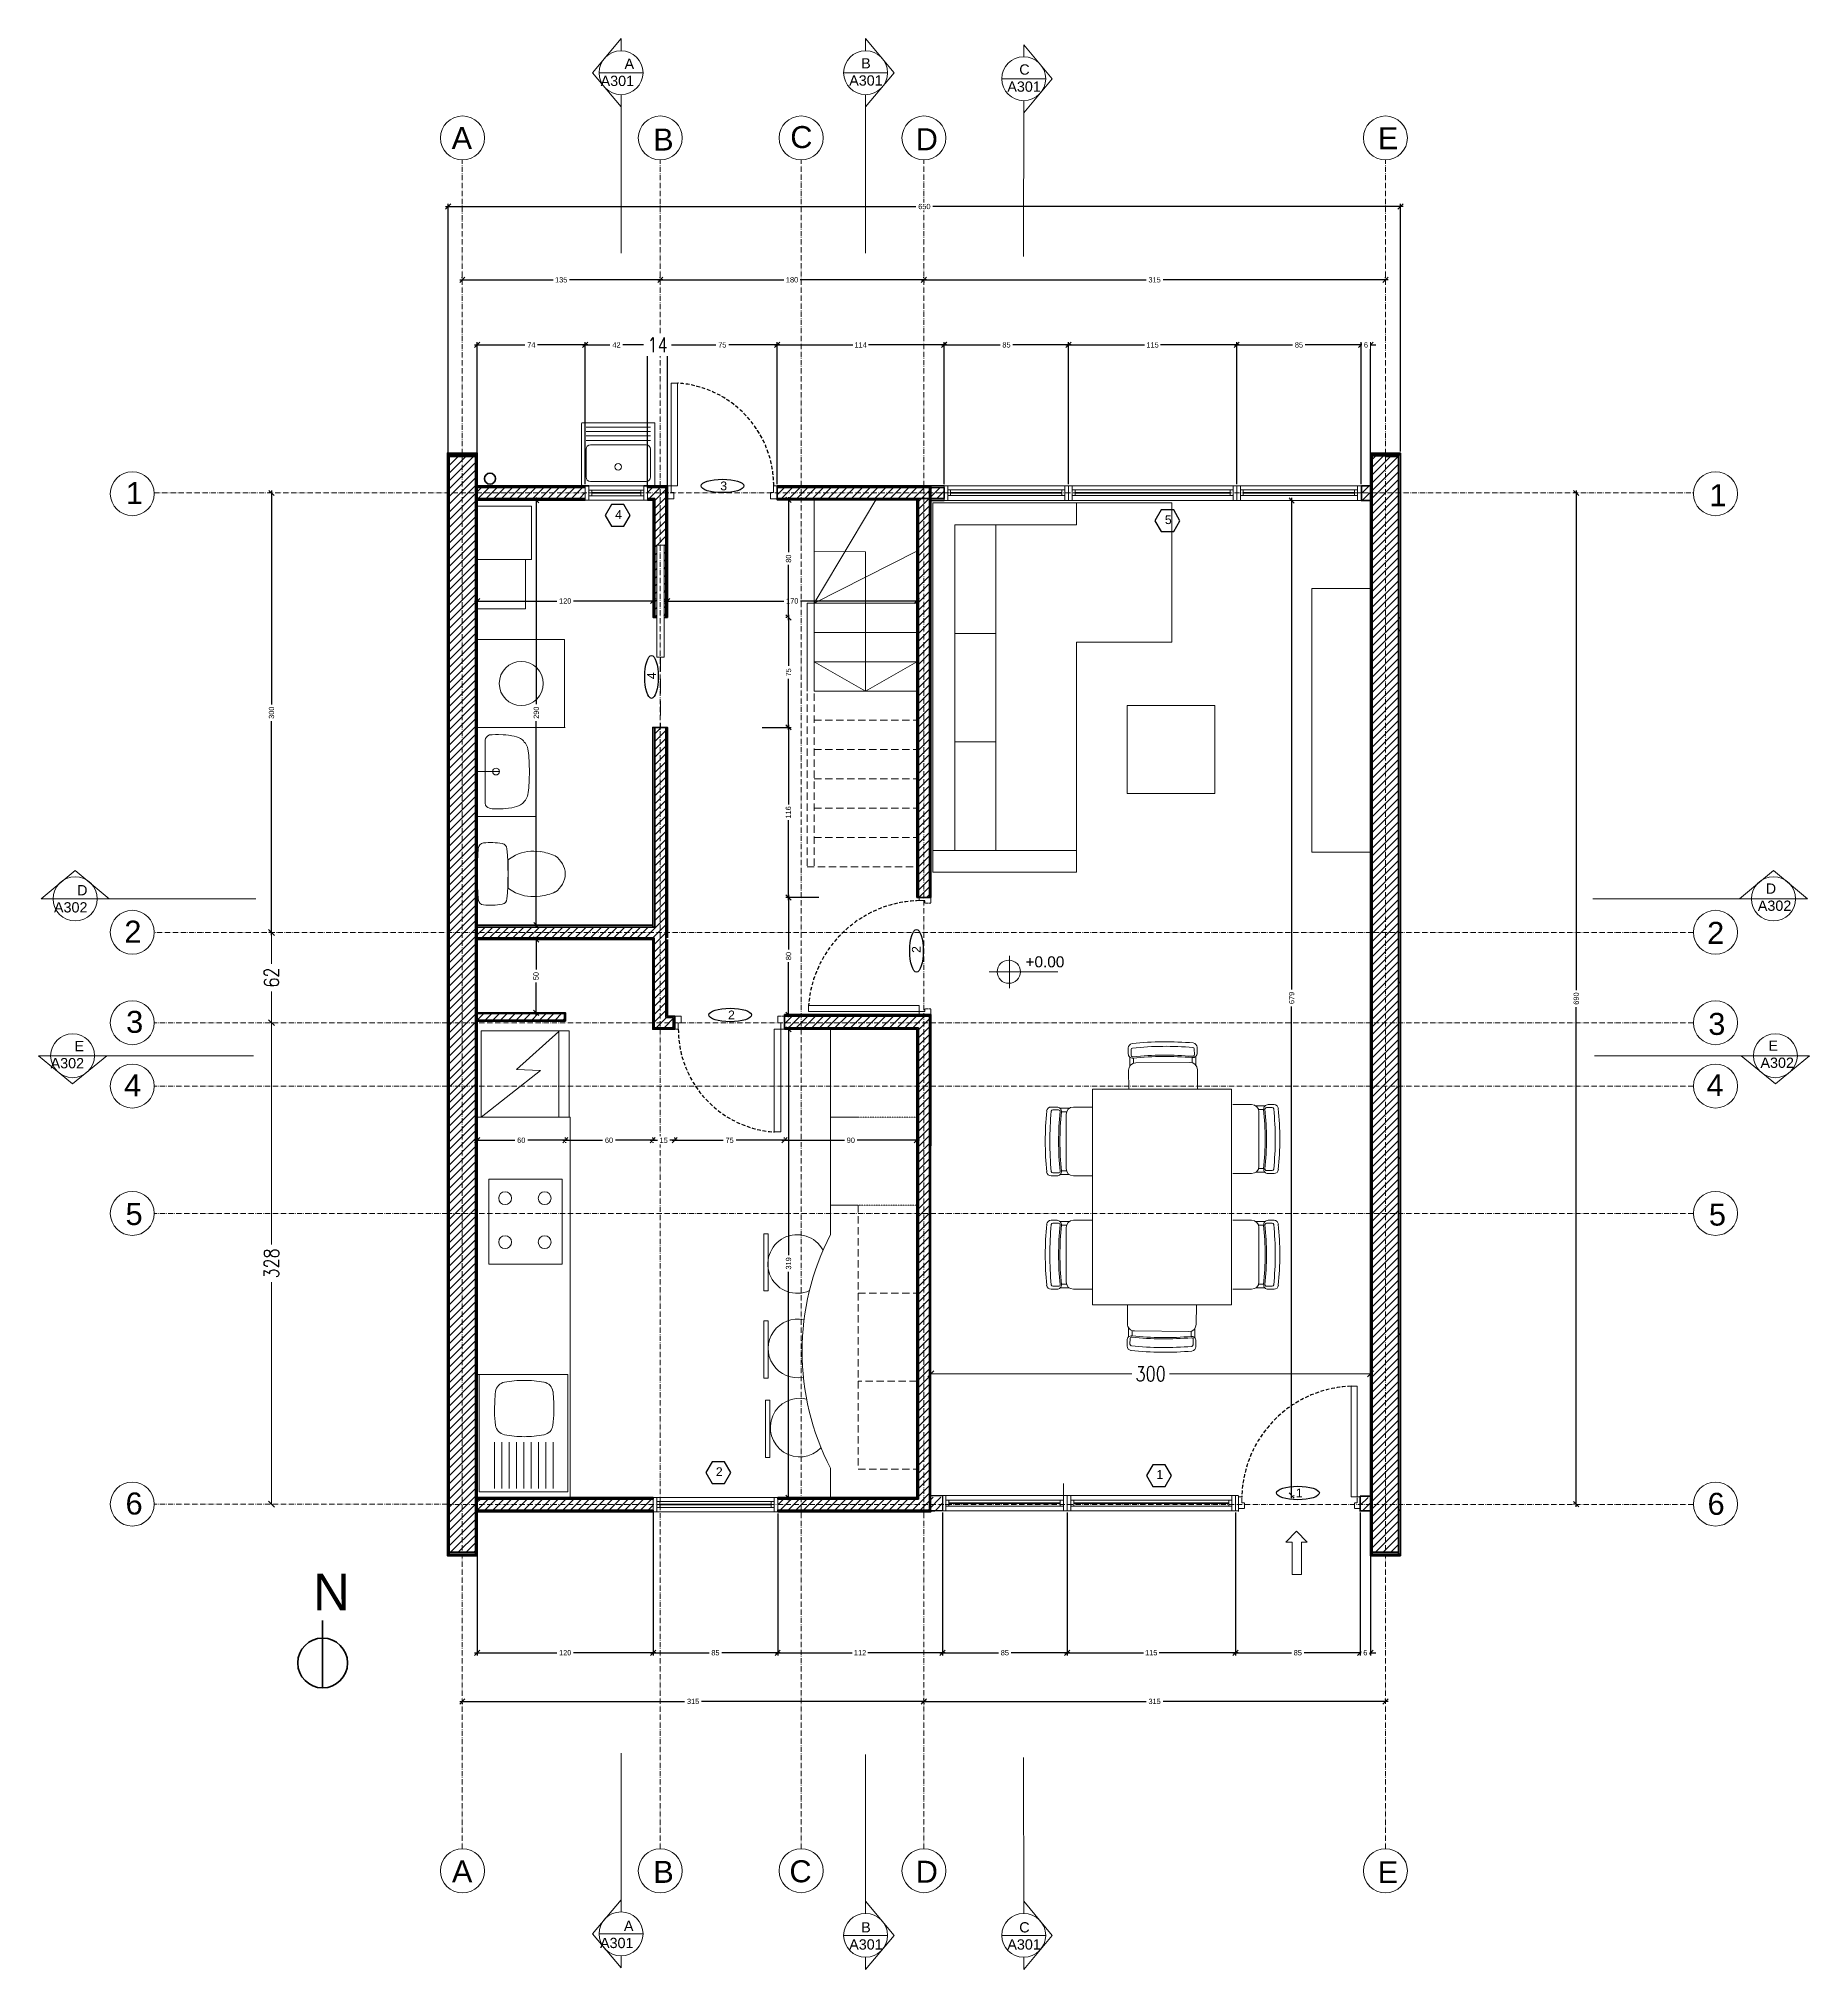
# Model space of a CAD drawing. Header units: inches. Extents: x 1080 to 7442, y 249 to 3242.
# Drawn here: x 1731 to 2939, y 1871 to 3188 of the extents above; entities that cross this region are included whole.
import ezdxf

# ---------------------------------------------------------------- set-up
doc = ezdxf.new("R2010")
doc.units = ezdxf.units.IN
doc.header["$MEASUREMENT"] = 0
for name, pattern in [('ACAD_ISO10W100', [18, 12, -3, 0, -3]), ('CENTER', [2, 1.25, -0.25, 0.25, -0.25]), ('HIDDEN', [0.375, 0.25, -0.125])]:
    doc.linetypes.add(name, pattern=pattern)
for name, color, linetype, lineweight in [('ARREDI', 8, 'Continuous', 18), ('CAMPITURE', 7, 'Continuous', 25), ('INFISSI', 130, 'Continuous', 13), ('NUMERAZIONE', 30, 'Continuous', 25), ('quote nuove', 253, 'Continuous', 18), ('STRUTTURA', 7, 'Continuous', 35)]:
    doc.layers.add(name, color=color, linetype=linetype, lineweight=lineweight)
doc.styles.add('ARIAL', font='Arial.ttf')
doc.styles.add('E-ROMANS', font='romans.shx', dxfattribs={"width": 0.8})
doc.styles.get("Standard").update_dxf_attribs({"font": 'Arial.ttf'})
doc.linetypes.add('BATTING', pattern='A,0.0001,-0.1,[134,ltypeshp.shx,S=0.1,R=0,X=-0.1,Y=0],-0.2,[134,ltypeshp.shx,S=0.1,R=180,X=0.1,Y=0],-0.1', length=0.4001)
doc.dimstyles.new('Copia di 1', dxfattribs={"dimscale": 0.001, "dimtxt": 10000, "dimasz": 4000, "dimexe": 1.2, "dimexo": 1, "dimgap": 0.1, "dimtad": 0, "dimtoh": 1, "dimdec": 0, "dimzin": 0, "dimdsep": 46, "dimtxsty": 'E-ROMANS', "dimblk": 'OBLIQUE', "dimcen": 1.2, "dimclrd": 256, "dimclre": 256, "dimclrt": 256, "dimadec": 0, "dimazin": 0, "dimtfac": 1, "dimtdec": 0, "dimtmove": 1, "dimatfit": 3, "dimldrblk": 'OPEN90', "dimfxl": 1, "dimtfill": 1, "dimtolj": 1, "dimtzin": 0, "dimlwd": 0, "dimarcsym": 0})
doc.dimstyles.new('TICK_36', dxfattribs={"dimtxt": 3.6, "dimasz": 3.6, "dimexe": 1.8, "dimexo": 1.2, "dimgap": 1.8, "dimtad": 0, "dimdec": 0, "dimzin": 0, "dimdsep": 46, "dimtxsty": 'ARIAL', "dimblk": 'OBLIQUE', "dimcen": 1.8, "dimdle": 1.8, "dimclrd": 256, "dimclrt": 256, "dimadec": 0, "dimazin": 0, "dimtfac": 1, "dimtdec": 0, "dimtmove": 1, "dimatfit": 3, "dimldrblk": 'OPEN90', "dimfxl": 1, "dimtfill": 1, "dimtolj": 1, "dimtzin": 0, "dimarcsym": 0})
pattern_1 = [(45, (-290.078, 2472.9004), (-2.6516504, 2.6516504), [])]

msp = doc.modelspace()

# ---------------------------------------------------------------- texts
at = {"layer": 'NUMERAZIONE', "lineweight": 0}
for s, width, insert, char_height, attachment_point in [('   A\\PA301', 18.82, (2137.2, 3174.1), 7, 3), ('\\pt7,14;   B\\P\\pi-7,l7,tz;A301', 18.82, (2284, 3174.4), 7, 1), ('\\pi-7,l7;   C\\PA301', 18.82, (2391.9, 3170.2), 7, 1), ('   D  \\PA302', 18.82, (1764.2, 2610.3), 7, 3), ('  D\\PA302', 18.82, (2904, 2611.4), 7, 1), ('+0.00', 21.992, (2404.3, 2561.7), 7.5, 1), ('   E\\PA302', 18.82, (1761.9, 2485.2), 7, 9), ('\\pt7,14;  E\\P\\pi-7,l7,tz;A302', 18.82, (2905.8, 2485.5), 7, 7), ('   A\\PA301', 18.82, (2136.8, 1885), 7, 9), ('\\pt7,14;   B\\P\\pi-7,l7,tz;A301', 18.82, (2284, 1884), 7, 7), ('\\pi-7,l7;   C\\PA301', 18.82, (2391.9, 1884), 7, 7)]:
    msp.add_mtext_dynamic_manual_height_columns(s, width=width, gutter_width=12.5, heights=[0], dxfattribs=dict(at, insert=insert, char_height=char_height, attachment_point=attachment_point))
at = {"layer": 'NUMERAZIONE', "ltscale": 0.1, "char_height": 6, "attachment_point": 1}
for s, insert in [('3', (2196, 2885.6)), ('4', (2124.3, 2866.1)), ('5', (2499.4, 2862.6)), ('2', (2201.3, 2524.7)), ('2', (2193, 2213.1)), ('1', (2493.6, 2211.2)), ('1', (2588.7, 2198.6))]:
    msp.add_mtext_dynamic_manual_height_columns(s, width=0.582, gutter_width=12.5, heights=[0], dxfattribs=dict(at, insert=insert))
at = {"layer": 'NUMERAZIONE', "ltscale": 0.1, "char_height": 6, "attachment_point": 1, "rotation": 90}
for s, insert in [('4', (2146.1, 2750.8)), ('2', (2326.8, 2564))]:
    msp.add_mtext_dynamic_manual_height_columns(s, width=0.582, gutter_width=12.5, heights=[0], dxfattribs=dict(at, insert=insert))
at = {"layer": 'quote nuove', "color": 253, "lineweight": 0, "char_height": 15, "attachment_point": 1}
for s, insert in [('A', (2012.7, 3127.4)), ('B', (2150.2, 3126.4)), ('D', (2329.4, 3126.6)), ('E', (2644.7, 3127.3)), ('1', (1790.4, 2885.2)), ('1', (2871, 2883.8)), ('2', (1789.4, 2586)), ('2', (2869.4, 2585.2)), ('3', (1790.6, 2524.5)), ('3', (2870.2, 2523.1)), ('4', (1789.2, 2481.2)), ('4', (2869, 2481.3)), ('5', (1790.2, 2393.4)), ('5', (2870.6, 2393)), ('6', (1790.2, 2195.9)), ('6', (2869.7, 2195.7)), ('A', (2012.9, 1944.9)), ('B', (2150.3, 1944.6)), ('C', (2243.2, 1945)), ('D', (2329.4, 1944.7)), ('E', (2644.6, 1944.4))]:
    msp.add_mtext_dynamic_manual_height_columns(s, width=15.192, gutter_width=12.5, heights=[0], dxfattribs=dict(at, insert=insert))
at = {"layer": 'quote nuove', "color": 253, "lineweight": 0, "insert": (2243.8, 3128.1), "char_height": 15, "attachment_point": 1, "style": 'ARIAL'}
msp.add_mtext_dynamic_manual_height_columns('{\\fArial|b0|i0|c0|p0;C} ', width=15.192, gutter_width=12.5, heights=[0], dxfattribs=at)
at = {"layer": 'STRUTTURA', "insert": (1918.1, 2140.6), "char_height": 25, "attachment_point": 1}
msp.add_mtext_dynamic_manual_height_columns('N', width=3.673, gutter_width=12.5, heights=[0], dxfattribs=at)

# ---------------------------------------------------------------- blocks, each defined once
blk = doc.blocks.new('_Oblique')
at = {"color": 0, "linetype": 'ByBlock', "lineweight": -2}
blk.add_line((-0.5, -0.5), (0.5, 0.5), dxfattribs=at)
blk = doc.blocks.new('*D174')
at = {"layer": 'quote nuove', "lineweight": -2, "transparency": 16777216}
for p, q in [((2008.6, 3073.2), (2329.5, 3073.2)), ((2661.9, 3073.2), (2341.1, 3073.2))]:
    blk.add_line(p, q, dxfattribs=at)
at = {"layer": 'quote nuove', "color": 0, "lineweight": -2, "transparency": 16777216}
for p, q in [((2010.4, 2905.1), (2010.4, 3075)), ((2660.1, 2906.2), (2660.1, 3075))]:
    blk.add_line(p, q, dxfattribs=at)
at = {"layer": 'quote nuove', "lineweight": -2, "transparency": 16777216, "xscale": 3.6, "yscale": 3.6, "zscale": 3.6, "rotation": 180}
blk.add_blockref('_Oblique', (2010.4, 3073.2), dxfattribs=at)
at = {"layer": 'quote nuove', "lineweight": -2, "transparency": 16777216, "xscale": 3.6, "yscale": 3.6, "zscale": 3.6}
blk.add_blockref('_Oblique', (2660.1, 3073.2), dxfattribs=at)
at = {"layer": 'quote nuove', "lineweight": 0, "transparency": 16777216, "insert": (2335.3, 3073.2), "char_height": 3.6, "attachment_point": 5, "style": 'ARIAL', "bg_fill": 3, "box_fill_scale": 1.25, "bg_fill_color": 256, "bg_fill_true_color": 13158600, "bg_fill_transparency": 0}
blk.add_mtext('\\A1;650', dxfattribs=at)
blk = doc.blocks.new('_Open90')
at = {"color": 0, "linetype": 'ByBlock', "lineweight": -2}
for p, q in [((0, 0), (-1, 0)), ((-0.5, 0.5), (0, 0)), ((0, 0), (-0.5, -0.5))]:
    blk.add_line(p, q, dxfattribs=at)
blk = doc.blocks.new('*D175')
at = {"layer": 'quote nuove', "lineweight": -2, "transparency": 16777216}
for p, q in [((2333.2, 3023.2), (2486.7, 3023.2)), ((2651.7, 3023.2), (2498.2, 3023.2))]:
    blk.add_line(p, q, dxfattribs=at)
at = {"layer": 'quote nuove', "color": 0, "lineweight": -2, "transparency": 16777216}
for p, q in [((2335, 3022), (2335, 3021.4)), ((2649.9, 3024.4), (2649.9, 3025))]:
    blk.add_line(p, q, dxfattribs=at)
at = {"layer": 'quote nuove', "lineweight": -2, "transparency": 16777216, "xscale": 3.6, "yscale": 3.6, "zscale": 3.6, "rotation": 180}
blk.add_blockref('_Oblique', (2335, 3023.2), dxfattribs=at)
at = {"layer": 'quote nuove', "lineweight": -2, "transparency": 16777216, "xscale": 3.6, "yscale": 3.6, "zscale": 3.6}
blk.add_blockref('_Oblique', (2649.9, 3023.2), dxfattribs=at)
at = {"layer": 'quote nuove', "lineweight": 0, "transparency": 16777216, "insert": (2492.4, 3023.2), "char_height": 3.6, "attachment_point": 5, "style": 'ARIAL', "bg_fill": 3, "box_fill_scale": 1.25, "bg_fill_color": 256, "bg_fill_true_color": 13158600, "bg_fill_transparency": 0}
blk.add_mtext('\\A1;315', dxfattribs=at)
blk = doc.blocks.new('*D176')
at = {"layer": 'quote nuove', "lineweight": -2, "transparency": 16777216}
for p, q in [((2153.3, 3023.2), (2239.4, 3023.2)), ((2336.8, 3023.2), (2250.6, 3023.2))]:
    blk.add_line(p, q, dxfattribs=at)
at = {"layer": 'quote nuove', "color": 0, "lineweight": -2, "transparency": 16777216}
for p, q in [((2155.1, 3024.4), (2155.1, 3025)), ((2335, 3024.4), (2335, 3025))]:
    blk.add_line(p, q, dxfattribs=at)
at = {"layer": 'quote nuove', "lineweight": -2, "transparency": 16777216, "xscale": 3.6, "yscale": 3.6, "zscale": 3.6, "rotation": 180}
blk.add_blockref('_Oblique', (2155.1, 3023.2), dxfattribs=at)
at = {"layer": 'quote nuove', "lineweight": -2, "transparency": 16777216, "xscale": 3.6, "yscale": 3.6, "zscale": 3.6}
blk.add_blockref('_Oblique', (2335, 3023.2), dxfattribs=at)
at = {"layer": 'quote nuove', "lineweight": 0, "transparency": 16777216, "insert": (2245, 3023.2), "char_height": 3.6, "attachment_point": 5, "style": 'ARIAL', "bg_fill": 3, "box_fill_scale": 1.25, "bg_fill_color": 256, "bg_fill_true_color": 13158600, "bg_fill_transparency": 0}
blk.add_mtext('\\A1;180', dxfattribs=at)
blk = doc.blocks.new('*D177')
at = {"layer": 'quote nuove', "lineweight": -2, "transparency": 16777216}
for p, q in [((2018.2, 3023.2), (2081.9, 3023.2)), ((2156.9, 3023.2), (2093.1, 3023.2))]:
    blk.add_line(p, q, dxfattribs=at)
at = {"layer": 'quote nuove', "color": 0, "lineweight": -2, "transparency": 16777216}
for p, q in [((2020, 3024.4), (2020, 3025)), ((2155.1, 3024.4), (2155.1, 3025))]:
    blk.add_line(p, q, dxfattribs=at)
at = {"layer": 'quote nuove', "lineweight": -2, "transparency": 16777216, "xscale": 3.6, "yscale": 3.6, "zscale": 3.6, "rotation": 180}
blk.add_blockref('_Oblique', (2020, 3023.2), dxfattribs=at)
at = {"layer": 'quote nuove', "lineweight": -2, "transparency": 16777216, "xscale": 3.6, "yscale": 3.6, "zscale": 3.6}
blk.add_blockref('_Oblique', (2155.1, 3023.2), dxfattribs=at)
at = {"layer": 'quote nuove', "lineweight": 0, "transparency": 16777216, "insert": (2087.5, 3023.2), "char_height": 3.6, "attachment_point": 5, "style": 'ARIAL', "bg_fill": 3, "box_fill_scale": 1.25, "bg_fill_color": 256, "bg_fill_true_color": 13158600, "bg_fill_transparency": 0}
blk.add_mtext('\\A1;135', dxfattribs=at)
blk = doc.blocks.new('*D178')
at = {"layer": 'quote nuove', "color": 0, "lineweight": -2, "transparency": 16777216}
for p, q in [((2335, 2054.6), (2335, 2055.2)), ((2020, 2052.2), (2020, 2051.6))]:
    blk.add_line(p, q, dxfattribs=at)
at = {"layer": 'quote nuove', "lineweight": -2, "transparency": 16777216}
for p, q in [((2018.2, 2053.4), (2171.7, 2053.4)), ((2336.8, 2053.4), (2183.2, 2053.4))]:
    blk.add_line(p, q, dxfattribs=at)
at = {"layer": 'quote nuove', "lineweight": -2, "transparency": 16777216, "xscale": 3.6, "yscale": 3.6, "zscale": 3.6, "rotation": 180}
blk.add_blockref('_Oblique', (2020, 2053.4), dxfattribs=at)
at = {"layer": 'quote nuove', "lineweight": -2, "transparency": 16777216, "xscale": 3.6, "yscale": 3.6, "zscale": 3.6}
blk.add_blockref('_Oblique', (2335, 2053.4), dxfattribs=at)
at = {"layer": 'quote nuove', "lineweight": 0, "transparency": 16777216, "insert": (2177.5, 2053.4), "char_height": 3.6, "attachment_point": 5, "style": 'ARIAL', "bg_fill": 3, "box_fill_scale": 1.25, "bg_fill_color": 256, "bg_fill_true_color": 13158600, "bg_fill_transparency": 0}
blk.add_mtext('\\A1;315', dxfattribs=at)
blk = doc.blocks.new('*D179')
at = {"layer": 'quote nuove', "color": 0, "lineweight": -2, "transparency": 16777216}
for p, q in [((2649.9, 2054.6), (2649.9, 2055.2)), ((2335, 2052.2), (2335, 2051.6))]:
    blk.add_line(p, q, dxfattribs=at)
at = {"layer": 'quote nuove', "lineweight": -2, "transparency": 16777216}
for p, q in [((2333.2, 2053.4), (2486.7, 2053.4)), ((2651.7, 2053.4), (2498.2, 2053.4))]:
    blk.add_line(p, q, dxfattribs=at)
at = {"layer": 'quote nuove', "lineweight": -2, "transparency": 16777216, "xscale": 3.6, "yscale": 3.6, "zscale": 3.6, "rotation": 180}
blk.add_blockref('_Oblique', (2335, 2053.4), dxfattribs=at)
at = {"layer": 'quote nuove', "lineweight": -2, "transparency": 16777216, "xscale": 3.6, "yscale": 3.6, "zscale": 3.6}
blk.add_blockref('_Oblique', (2649.9, 2053.4), dxfattribs=at)
at = {"layer": 'quote nuove', "lineweight": 0, "transparency": 16777216, "insert": (2492.4, 2053.4), "char_height": 3.6, "attachment_point": 5, "style": 'ARIAL', "bg_fill": 3, "box_fill_scale": 1.25, "bg_fill_color": 256, "bg_fill_true_color": 13158600, "bg_fill_transparency": 0}
blk.add_mtext('\\A1;315', dxfattribs=at)
blk = doc.blocks.new('*D181')
at = {"layer": 'quote nuove', "color": 0, "lineweight": -2, "ltscale": 2, "transparency": 16777216}
for p, q in [((1888.6, 2877.8), (1888, 2877.8)), ((1888.6, 2578), (1888, 2578))]:
    blk.add_line(p, q, dxfattribs=at)
at = {"layer": 'quote nuove', "lineweight": -2, "ltscale": 2, "transparency": 16777216}
for p, q in [((1889.8, 2879.6), (1889.8, 2733.6)), ((1889.8, 2576.2), (1889.8, 2722.1))]:
    blk.add_line(p, q, dxfattribs=at)
at = {"layer": 'quote nuove', "lineweight": -2, "ltscale": 2, "transparency": 16777216, "xscale": 3.6, "yscale": 3.6, "zscale": 3.6}
for p, rotation in [((1889.8, 2877.8), 90), ((1889.8, 2578), 270)]:
    blk.add_blockref('_Oblique', p, dxfattribs=dict(at, rotation=rotation))
at = {"layer": 'quote nuove', "lineweight": 0, "ltscale": 2, "transparency": 16777216, "insert": (1889.8, 2727.9), "char_height": 3.6, "attachment_point": 5, "rotation": 90, "style": 'ARIAL', "bg_fill": 3, "box_fill_scale": 1.25, "bg_fill_color": 256, "bg_fill_true_color": 13158600, "bg_fill_transparency": 0}
blk.add_mtext('\\A1;300', dxfattribs=at)
blk = doc.blocks.new('*D182')
at = {"layer": 'quote nuove', "linetype": 'ACAD_ISO10W100', "lineweight": -2, "ltscale": 2, "transparency": 16777216}
for p, q in [((1889.8, 2578), (1889.8, 2578)), ((1889.8, 2516.4), (1889.8, 2516.4))]:
    blk.add_line(p, q, dxfattribs=at)
at = {"layer": 'quote nuove', "lineweight": 0, "ltscale": 2, "transparency": 16777216}
for p, q in [((1889.8, 2578), (1889.8, 2553.5)), ((1889.8, 2516.4), (1889.8, 2540.9))]:
    blk.add_line(p, q, dxfattribs=at)
at = {"layer": 'quote nuove', "lineweight": 0, "ltscale": 2, "transparency": 16777216, "xscale": 4, "yscale": 4, "zscale": 4}
for p, rotation in [((1889.8, 2578), 90), ((1889.8, 2516.4), 270)]:
    blk.add_blockref('_Oblique', p, dxfattribs=dict(at, rotation=rotation))
at = {"layer": 'quote nuove', "lineweight": 0, "ltscale": 2, "transparency": 16777216, "insert": (1889.8, 2547.2), "char_height": 10, "attachment_point": 5, "rotation": 90, "style": 'E-ROMANS', "bg_fill": 3, "box_fill_scale": 1.25, "bg_fill_color": 256, "bg_fill_true_color": 13158600, "bg_fill_transparency": 0}
blk.add_mtext('\\A1;62', dxfattribs=at)
blk = doc.blocks.new('*D183')
at = {"layer": 'quote nuove', "linetype": 'ACAD_ISO10W100', "lineweight": -2, "transparency": 16777216}
for p, q in [((1889.8, 2516.4), (1889.8, 2516.4)), ((1889.8, 2187.9), (1889.8, 2187.9))]:
    blk.add_line(p, q, dxfattribs=at)
at = {"layer": 'quote nuove', "lineweight": 0, "transparency": 16777216}
for p, q in [((1889.8, 2516.4), (1889.8, 2362.5)), ((1889.8, 2187.9), (1889.8, 2341.9))]:
    blk.add_line(p, q, dxfattribs=at)
at = {"layer": 'quote nuove', "lineweight": 0, "transparency": 16777216, "xscale": 4, "yscale": 4, "zscale": 4}
for p, rotation in [((1889.8, 2516.4), 90), ((1889.8, 2187.9), 270)]:
    blk.add_blockref('_Oblique', p, dxfattribs=dict(at, rotation=rotation))
at = {"layer": 'quote nuove', "lineweight": 0, "transparency": 16777216, "insert": (1889.8, 2352.2), "char_height": 10, "attachment_point": 5, "rotation": 90, "style": 'E-ROMANS', "bg_fill": 3, "box_fill_scale": 1.25, "bg_fill_color": 256, "bg_fill_true_color": 13158600, "bg_fill_transparency": 0}
blk.add_mtext('\\A1;328', dxfattribs=at)
blk = doc.blocks.new('*D185')
at = {"layer": 'quote nuove', "color": 0, "lineweight": -2, "transparency": 16777216}
for p, q in [((2778.9, 2877.8), (2778.3, 2877.8)), ((2778.9, 2188), (2778.3, 2188))]:
    blk.add_line(p, q, dxfattribs=at)
at = {"layer": 'quote nuove', "lineweight": -2, "transparency": 16777216}
for p, q in [((2780.1, 2879.6), (2780.1, 2538.7)), ((2780.1, 2186.2), (2780.1, 2527.1))]:
    blk.add_line(p, q, dxfattribs=at)
at = {"layer": 'quote nuove', "lineweight": -2, "transparency": 16777216, "xscale": 3.6, "yscale": 3.6, "zscale": 3.6}
for p, rotation in [((2780.1, 2877.8), 90), ((2780.1, 2188), 270)]:
    blk.add_blockref('_Oblique', p, dxfattribs=dict(at, rotation=rotation))
at = {"layer": 'quote nuove', "lineweight": 0, "transparency": 16777216, "insert": (2780.1, 2532.9), "char_height": 3.6, "attachment_point": 5, "rotation": 90, "style": 'ARIAL', "bg_fill": 3, "box_fill_scale": 1.25, "bg_fill_color": 256, "bg_fill_true_color": 13158600, "bg_fill_transparency": 0}
blk.add_mtext('\\A1;690', dxfattribs=at)
blk = doc.blocks.new('*D223')
at = {"layer": 'quote nuove', "lineweight": -2, "transparency": 16777216}
for p, q in [((2546.6, 2978.8), (2586.5, 2978.8)), ((2635.2, 2978.8), (2595.2, 2978.8))]:
    blk.add_line(p, q, dxfattribs=at)
at = {"layer": 'quote nuove', "color": 0, "lineweight": -2, "transparency": 16777216}
for p, q in [((2548.4, 2883.9), (2548.4, 2980.6)), ((2633.4, 2883.9), (2633.4, 2980.6))]:
    blk.add_line(p, q, dxfattribs=at)
at = {"layer": 'quote nuove', "lineweight": -2, "transparency": 16777216, "xscale": 3.6, "yscale": 3.6, "zscale": 3.6, "rotation": 180}
blk.add_blockref('_Oblique', (2548.4, 2978.8), dxfattribs=at)
at = {"layer": 'quote nuove', "lineweight": -2, "transparency": 16777216, "xscale": 3.6, "yscale": 3.6, "zscale": 3.6}
blk.add_blockref('_Oblique', (2633.4, 2978.8), dxfattribs=at)
at = {"layer": 'quote nuove', "lineweight": 0, "transparency": 16777216, "insert": (2590.9, 2978.8), "char_height": 3.6, "attachment_point": 5, "style": 'ARIAL', "bg_fill": 3, "box_fill_scale": 1.25, "bg_fill_color": 256, "bg_fill_true_color": 13158600, "bg_fill_transparency": 0}
blk.add_mtext('\\A1;85', dxfattribs=at)
blk = doc.blocks.new('*D224')
at = {"layer": 'quote nuove', "lineweight": -2, "transparency": 16777216}
for p, q in [((2431.9, 2978.8), (2485.6, 2978.8)), ((2550.2, 2978.8), (2496.5, 2978.8))]:
    blk.add_line(p, q, dxfattribs=at)
at = {"layer": 'quote nuove', "color": 0, "lineweight": -2, "transparency": 16777216}
for p, q in [((2433.7, 2883.9), (2433.7, 2980.6)), ((2548.4, 2883.9), (2548.4, 2980.6))]:
    blk.add_line(p, q, dxfattribs=at)
at = {"layer": 'quote nuove', "lineweight": -2, "transparency": 16777216, "xscale": 3.6, "yscale": 3.6, "zscale": 3.6, "rotation": 180}
blk.add_blockref('_Oblique', (2433.7, 2978.8), dxfattribs=at)
at = {"layer": 'quote nuove', "lineweight": -2, "transparency": 16777216, "xscale": 3.6, "yscale": 3.6, "zscale": 3.6}
blk.add_blockref('_Oblique', (2548.4, 2978.8), dxfattribs=at)
at = {"layer": 'quote nuove', "lineweight": 0, "transparency": 16777216, "insert": (2491, 2978.8), "char_height": 3.6, "attachment_point": 5, "style": 'ARIAL', "bg_fill": 3, "box_fill_scale": 1.25, "bg_fill_color": 256, "bg_fill_true_color": 13158600, "bg_fill_transparency": 0}
blk.add_mtext('\\A1;115', dxfattribs=at)
blk = doc.blocks.new('*D225')
at = {"layer": 'quote nuove', "lineweight": -2, "transparency": 16777216}
for p, q in [((2347, 2978.8), (2386.9, 2978.8)), ((2435.5, 2978.8), (2395.6, 2978.8))]:
    blk.add_line(p, q, dxfattribs=at)
at = {"layer": 'quote nuove', "color": 0, "lineweight": -2, "transparency": 16777216}
for p, q in [((2348.8, 2884), (2348.8, 2980.6)), ((2433.7, 2883.9), (2433.7, 2980.6))]:
    blk.add_line(p, q, dxfattribs=at)
at = {"layer": 'quote nuove', "lineweight": -2, "transparency": 16777216, "xscale": 3.6, "yscale": 3.6, "zscale": 3.6, "rotation": 180}
blk.add_blockref('_Oblique', (2348.8, 2978.8), dxfattribs=at)
at = {"layer": 'quote nuove', "lineweight": -2, "transparency": 16777216, "xscale": 3.6, "yscale": 3.6, "zscale": 3.6}
blk.add_blockref('_Oblique', (2433.7, 2978.8), dxfattribs=at)
at = {"layer": 'quote nuove', "lineweight": 0, "transparency": 16777216, "insert": (2391.3, 2978.8), "char_height": 3.6, "attachment_point": 5, "style": 'ARIAL', "bg_fill": 3, "box_fill_scale": 1.25, "bg_fill_color": 256, "bg_fill_true_color": 13158600, "bg_fill_transparency": 0}
blk.add_mtext('\\A1;85', dxfattribs=at)
blk = doc.blocks.new('*D186')
at = {"layer": 'quote nuove', "lineweight": -2, "transparency": 16777216}
for p, q in [((2102.1, 2978.8), (2120.7, 2978.8)), ((2148.2, 2978.8), (2129.6, 2978.8))]:
    blk.add_line(p, q, dxfattribs=at)
at = {"layer": 'quote nuove', "color": 0, "lineweight": -2, "transparency": 16777216}
for p, q in [((2103.9, 2883.9), (2103.9, 2980.6)), ((2146.4, 2883.9), (2146.4, 2980.6))]:
    blk.add_line(p, q, dxfattribs=at)
at = {"layer": 'quote nuove', "lineweight": -2, "transparency": 16777216, "xscale": 3.6, "yscale": 3.6, "zscale": 3.6, "rotation": 180}
blk.add_blockref('_Oblique', (2103.9, 2978.8), dxfattribs=at)
at = {"layer": 'quote nuove', "lineweight": -2, "transparency": 16777216, "xscale": 3.6, "yscale": 3.6, "zscale": 3.6}
blk.add_blockref('_Oblique', (2146.4, 2978.8), dxfattribs=at)
at = {"layer": 'quote nuove', "lineweight": 0, "transparency": 16777216, "insert": (2125.2, 2978.8), "char_height": 3.6, "attachment_point": 5, "style": 'ARIAL', "bg_fill": 3, "box_fill_scale": 1.25, "bg_fill_color": 256, "bg_fill_true_color": 13158600, "bg_fill_transparency": 0}
blk.add_mtext('\\A1;42', dxfattribs=at)
blk = doc.blocks.new('*D226')
at = {"layer": 'quote nuove', "linetype": 'ACAD_ISO10W100', "lineweight": -2, "transparency": 16777216}
for p, q in [((2339.7, 2276.9), (2339.7, 2276.9)), ((2639.7, 2276.9), (2639.7, 2276.9))]:
    blk.add_line(p, q, dxfattribs=at)
at = {"layer": 'quote nuove', "lineweight": 0, "transparency": 16777216}
for p, q in [((2339.7, 2276.9), (2479.4, 2276.9)), ((2639.7, 2276.9), (2500, 2276.9))]:
    blk.add_line(p, q, dxfattribs=at)
at = {"layer": 'quote nuove', "lineweight": 0, "transparency": 16777216, "xscale": 4, "yscale": 4, "zscale": 4, "rotation": 180}
blk.add_blockref('_Oblique', (2339.7, 2276.9), dxfattribs=at)
at = {"layer": 'quote nuove', "lineweight": 0, "transparency": 16777216, "xscale": 4, "yscale": 4, "zscale": 4}
blk.add_blockref('_Oblique', (2639.7, 2276.9), dxfattribs=at)
at = {"layer": 'quote nuove', "lineweight": 0, "transparency": 16777216, "insert": (2489.7, 2276.9), "char_height": 10, "attachment_point": 5, "style": 'E-ROMANS', "bg_fill": 3, "box_fill_scale": 1.25, "bg_fill_color": 256, "bg_fill_true_color": 13158600, "bg_fill_transparency": 0}
blk.add_mtext('\\A1;300', dxfattribs=at)
blk = doc.blocks.new('*D187')
at = {"layer": 'quote nuove', "color": 0, "lineweight": -2, "transparency": 16777216}
for p, q in [((2149.9, 2437.4), (2149.9, 2438)), ((2164.9, 2437.4), (2164.9, 2438))]:
    blk.add_line(p, q, dxfattribs=at)
at = {"layer": 'quote nuove', "lineweight": -2, "transparency": 16777216}
for p, q in [((2148.1, 2436.2), (2153.2, 2436.2)), ((2166.7, 2436.2), (2161.6, 2436.2))]:
    blk.add_line(p, q, dxfattribs=at)
at = {"layer": 'quote nuove', "lineweight": -2, "transparency": 16777216, "xscale": 3.6, "yscale": 3.6, "zscale": 3.6, "rotation": 180}
blk.add_blockref('_Oblique', (2149.9, 2436.2), dxfattribs=at)
at = {"layer": 'quote nuove', "lineweight": -2, "transparency": 16777216, "xscale": 3.6, "yscale": 3.6, "zscale": 3.6}
blk.add_blockref('_Oblique', (2164.9, 2436.2), dxfattribs=at)
at = {"layer": 'quote nuove', "lineweight": 0, "transparency": 16777216, "insert": (2157.4, 2436.2), "char_height": 3.6, "attachment_point": 5, "style": 'ARIAL', "bg_fill": 3, "box_fill_scale": 1.25, "bg_fill_color": 256, "bg_fill_true_color": 13158600, "bg_fill_transparency": 0}
blk.add_mtext('\\A1;15', dxfattribs=at)
blk = doc.blocks.new('*D188')
at = {"layer": 'quote nuove', "color": 0, "lineweight": -2, "transparency": 16777216}
for p, q in [((2584.7, 2872.7), (2584.1, 2872.7)), ((2587.1, 2193.9), (2587.7, 2193.9))]:
    blk.add_line(p, q, dxfattribs=at)
at = {"layer": 'quote nuove', "lineweight": -2, "transparency": 16777216}
for p, q in [((2585.9, 2874.5), (2585.9, 2539.1)), ((2585.9, 2192.1), (2585.9, 2527.5))]:
    blk.add_line(p, q, dxfattribs=at)
at = {"layer": 'quote nuove', "lineweight": -2, "transparency": 16777216, "xscale": 3.6, "yscale": 3.6, "zscale": 3.6}
for p, rotation in [((2585.9, 2872.7), 90), ((2585.9, 2193.9), 270)]:
    blk.add_blockref('_Oblique', p, dxfattribs=dict(at, rotation=rotation))
at = {"layer": 'quote nuove', "lineweight": 0, "transparency": 16777216, "insert": (2585.9, 2533.3), "char_height": 3.6, "attachment_point": 5, "rotation": 90, "style": 'ARIAL', "bg_fill": 3, "box_fill_scale": 1.25, "bg_fill_color": 256, "bg_fill_true_color": 13158600, "bg_fill_transparency": 0}
blk.add_mtext('\\A1;679', dxfattribs=at)
blk = doc.blocks.new('*D227')
at = {"layer": 'quote nuove', "color": 0, "lineweight": -2, "transparency": 16777216}
for p, q in [((2069.1, 2573.2), (2068.5, 2573.2)), ((2069.1, 2523.2), (2068.5, 2523.2))]:
    blk.add_line(p, q, dxfattribs=at)
at = {"layer": 'quote nuove', "lineweight": -2, "transparency": 16777216}
for p, q in [((2070.3, 2575), (2070.3, 2552.6)), ((2070.3, 2521.4), (2070.3, 2543.9))]:
    blk.add_line(p, q, dxfattribs=at)
at = {"layer": 'quote nuove', "lineweight": -2, "transparency": 16777216, "xscale": 3.6, "yscale": 3.6, "zscale": 3.6}
for p, rotation in [((2070.3, 2573.2), 90), ((2070.3, 2523.2), 270)]:
    blk.add_blockref('_Oblique', p, dxfattribs=dict(at, rotation=rotation))
at = {"layer": 'quote nuove', "lineweight": 0, "transparency": 16777216, "insert": (2070.3, 2548.2), "char_height": 3.6, "attachment_point": 5, "rotation": 90, "style": 'ARIAL', "bg_fill": 3, "box_fill_scale": 1.25, "bg_fill_color": 256, "bg_fill_true_color": 13158600, "bg_fill_transparency": 0}
blk.add_mtext('\\A1;50', dxfattribs=at)
blk = doc.blocks.new('*D189')
at = {"layer": 'quote nuove', "color": 0, "lineweight": -2, "transparency": 16777216}
for p, q in [((2069.3, 2872.9), (2068.7, 2872.9)), ((2069.3, 2582.9), (2068.7, 2582.9))]:
    blk.add_line(p, q, dxfattribs=at)
at = {"layer": 'quote nuove', "lineweight": -2, "transparency": 16777216}
for p, q in [((2070.5, 2874.7), (2070.5, 2733.7)), ((2070.5, 2581.1), (2070.5, 2722.1))]:
    blk.add_line(p, q, dxfattribs=at)
at = {"layer": 'quote nuove', "lineweight": -2, "transparency": 16777216, "xscale": 3.6, "yscale": 3.6, "zscale": 3.6}
for p, rotation in [((2070.5, 2872.9), 90), ((2070.5, 2582.9), 270)]:
    blk.add_blockref('_Oblique', p, dxfattribs=dict(at, rotation=rotation))
at = {"layer": 'quote nuove', "lineweight": 0, "transparency": 16777216, "insert": (2070.5, 2727.9), "char_height": 3.6, "attachment_point": 5, "rotation": 90, "style": 'ARIAL', "bg_fill": 3, "box_fill_scale": 1.25, "bg_fill_color": 256, "bg_fill_true_color": 13158600, "bg_fill_transparency": 0}
blk.add_mtext('\\A1;290', dxfattribs=at)
blk = doc.blocks.new('*D228')
at = {"layer": 'quote nuove', "color": 0, "lineweight": -2, "transparency": 16777216}
for p, q in [((2030.2, 2816.1), (2030.2, 2802.3)), ((2150.2, 2805.3), (2150.2, 2805.9))]:
    blk.add_line(p, q, dxfattribs=at)
at = {"layer": 'quote nuove', "lineweight": -2, "transparency": 16777216}
for p, q in [((2028.4, 2804.1), (2084.6, 2804.1)), ((2152, 2804.1), (2095.8, 2804.1))]:
    blk.add_line(p, q, dxfattribs=at)
at = {"layer": 'quote nuove', "lineweight": -2, "transparency": 16777216, "xscale": 3.6, "yscale": 3.6, "zscale": 3.6, "rotation": 180}
blk.add_blockref('_Oblique', (2030.2, 2804.1), dxfattribs=at)
at = {"layer": 'quote nuove', "lineweight": -2, "transparency": 16777216, "xscale": 3.6, "yscale": 3.6, "zscale": 3.6}
blk.add_blockref('_Oblique', (2150.2, 2804.1), dxfattribs=at)
at = {"layer": 'quote nuove', "lineweight": 0, "transparency": 16777216, "insert": (2090.2, 2804.1), "char_height": 3.6, "attachment_point": 5, "style": 'ARIAL', "bg_fill": 3, "box_fill_scale": 1.25, "bg_fill_color": 256, "bg_fill_true_color": 13158600, "bg_fill_transparency": 0}
blk.add_mtext('\\A1;120', dxfattribs=at)
blk = doc.blocks.new('*D190')
at = {"layer": 'quote nuove', "color": 0, "lineweight": -2, "transparency": 16777216}
for p, q in [((2159.9, 2805.3), (2159.9, 2805.9)), ((2330.2, 2805.3), (2330.2, 2805.9))]:
    blk.add_line(p, q, dxfattribs=at)
at = {"layer": 'quote nuove', "lineweight": -2, "transparency": 16777216}
for p, q in [((2158.1, 2804.1), (2239.5, 2804.1)), ((2332, 2804.1), (2250.7, 2804.1))]:
    blk.add_line(p, q, dxfattribs=at)
at = {"layer": 'quote nuove', "lineweight": -2, "transparency": 16777216, "xscale": 3.6, "yscale": 3.6, "zscale": 3.6, "rotation": 180}
blk.add_blockref('_Oblique', (2159.9, 2804.1), dxfattribs=at)
at = {"layer": 'quote nuove', "lineweight": -2, "transparency": 16777216, "xscale": 3.6, "yscale": 3.6, "zscale": 3.6}
blk.add_blockref('_Oblique', (2330.2, 2804.1), dxfattribs=at)
at = {"layer": 'quote nuove', "lineweight": 0, "transparency": 16777216, "insert": (2245.1, 2804.1), "char_height": 3.6, "attachment_point": 5, "style": 'ARIAL', "bg_fill": 3, "box_fill_scale": 1.25, "bg_fill_color": 256, "bg_fill_true_color": 13158600, "bg_fill_transparency": 0}
blk.add_mtext('\\A1;170', dxfattribs=at)
blk = doc.blocks.new('*D191')
at = {"layer": 'quote nuove', "color": 0, "lineweight": -2, "transparency": 16777216}
for p, q in [((2241.4, 2511.9), (2240.8, 2511.9)), ((2241.4, 2192.4), (2240.8, 2192.4))]:
    blk.add_line(p, q, dxfattribs=at)
at = {"layer": 'quote nuove', "lineweight": -2, "transparency": 16777216}
for p, q in [((2242.6, 2513.7), (2242.6, 2357.9)), ((2242.6, 2190.6), (2242.6, 2346.4))]:
    blk.add_line(p, q, dxfattribs=at)
at = {"layer": 'quote nuove', "lineweight": -2, "transparency": 16777216, "xscale": 3.6, "yscale": 3.6, "zscale": 3.6}
for p, rotation in [((2242.6, 2511.9), 90), ((2242.6, 2192.4), 270)]:
    blk.add_blockref('_Oblique', p, dxfattribs=dict(at, rotation=rotation))
at = {"layer": 'quote nuove', "lineweight": 0, "transparency": 16777216, "insert": (2242.6, 2352.2), "char_height": 3.6, "attachment_point": 5, "rotation": 90, "style": 'ARIAL', "bg_fill": 3, "box_fill_scale": 1.25, "bg_fill_color": 256, "bg_fill_true_color": 13158600, "bg_fill_transparency": 0}
blk.add_mtext('\\A1;319', dxfattribs=at)
blk = doc.blocks.new('*D192')
at = {"layer": 'quote nuove', "lineweight": -2, "transparency": 16777216}
for p, q in [((2233.1, 2978.8), (2286.4, 2978.8)), ((2350.5, 2978.8), (2297.2, 2978.8))]:
    blk.add_line(p, q, dxfattribs=at)
at = {"layer": 'quote nuove', "color": 0, "lineweight": -2, "transparency": 16777216}
for p, q in [((2234.9, 2883.9), (2234.9, 2980.6)), ((2348.7, 2883.9), (2348.7, 2980.6))]:
    blk.add_line(p, q, dxfattribs=at)
at = {"layer": 'quote nuove', "lineweight": -2, "transparency": 16777216, "xscale": 3.6, "yscale": 3.6, "zscale": 3.6, "rotation": 180}
blk.add_blockref('_Oblique', (2234.9, 2978.8), dxfattribs=at)
at = {"layer": 'quote nuove', "lineweight": -2, "transparency": 16777216, "xscale": 3.6, "yscale": 3.6, "zscale": 3.6}
blk.add_blockref('_Oblique', (2348.7, 2978.8), dxfattribs=at)
at = {"layer": 'quote nuove', "lineweight": 0, "transparency": 16777216, "insert": (2291.8, 2978.8), "char_height": 3.6, "attachment_point": 5, "style": 'ARIAL', "bg_fill": 3, "box_fill_scale": 1.25, "bg_fill_color": 256, "bg_fill_true_color": 13158600, "bg_fill_transparency": 0}
blk.add_mtext('\\A1;114', dxfattribs=at)
blk = doc.blocks.new('*D193')
at = {"layer": 'quote nuove', "lineweight": -2, "transparency": 16777216}
for p, q in [((2158.1, 2978.8), (2193, 2978.8)), ((2236.7, 2978.8), (2201.8, 2978.8))]:
    blk.add_line(p, q, dxfattribs=at)
at = {"layer": 'quote nuove', "color": 0, "lineweight": -2, "transparency": 16777216}
for p, q in [((2159.9, 2883.9), (2159.9, 2980.6)), ((2234.9, 2883.9), (2234.9, 2980.6))]:
    blk.add_line(p, q, dxfattribs=at)
at = {"layer": 'quote nuove', "lineweight": -2, "transparency": 16777216, "xscale": 3.6, "yscale": 3.6, "zscale": 3.6, "rotation": 180}
blk.add_blockref('_Oblique', (2159.9, 2978.8), dxfattribs=at)
at = {"layer": 'quote nuove', "lineweight": -2, "transparency": 16777216, "xscale": 3.6, "yscale": 3.6, "zscale": 3.6}
blk.add_blockref('_Oblique', (2234.9, 2978.8), dxfattribs=at)
at = {"layer": 'quote nuove', "lineweight": 0, "transparency": 16777216, "insert": (2197.4, 2978.8), "char_height": 3.6, "attachment_point": 5, "style": 'ARIAL', "bg_fill": 3, "box_fill_scale": 1.25, "bg_fill_color": 256, "bg_fill_true_color": 13158600, "bg_fill_transparency": 0}
blk.add_mtext('\\A1;75', dxfattribs=at)
blk = doc.blocks.new('*D229')
at = {"layer": 'quote nuove', "lineweight": -2, "transparency": 16777216}
for p, q in [((2146.4, 2881.6), (2146.4, 2978.8)), ((2159.9, 2882.7), (2159.9, 2978.8))]:
    blk.add_line(p, q, dxfattribs=at)
at = {"layer": 'quote nuove', "lineweight": 0, "transparency": 16777216}
for p, q in [((2146.4, 2978.8), (2147.1, 2978.8)), ((2159.9, 2978.8), (2159.3, 2978.8))]:
    blk.add_line(p, q, dxfattribs=at)
at = {"layer": 'quote nuove', "lineweight": 0, "transparency": 16777216, "xscale": 4, "yscale": 4, "zscale": 4, "rotation": 180}
blk.add_blockref('_Oblique', (2146.4, 2978.8), dxfattribs=at)
at = {"layer": 'quote nuove', "lineweight": 0, "transparency": 16777216, "xscale": 4, "yscale": 4, "zscale": 4}
blk.add_blockref('_Oblique', (2159.9, 2978.8), dxfattribs=at)
at = {"layer": 'quote nuove', "lineweight": 0, "transparency": 16777216, "insert": (2153.2, 2978.8), "char_height": 10, "attachment_point": 5, "style": 'E-ROMANS', "bg_fill": 3, "box_fill_scale": 1.25, "bg_fill_color": 256, "bg_fill_true_color": 13158600, "bg_fill_transparency": 0}
blk.add_mtext('\\A1;14', dxfattribs=at)
blk = doc.blocks.new('*D230')
at = {"layer": 'quote nuove', "lineweight": -2, "transparency": 16777216}
for p, q in [((2028.4, 2978.8), (2062.7, 2978.8)), ((2105.7, 2978.8), (2071.4, 2978.8))]:
    blk.add_line(p, q, dxfattribs=at)
at = {"layer": 'quote nuove', "color": 0, "lineweight": -2, "transparency": 16777216}
for p, q in [((2030.2, 2883.9), (2030.2, 2980.6)), ((2103.9, 2883.9), (2103.9, 2980.6))]:
    blk.add_line(p, q, dxfattribs=at)
at = {"layer": 'quote nuove', "lineweight": -2, "transparency": 16777216, "xscale": 3.6, "yscale": 3.6, "zscale": 3.6, "rotation": 180}
blk.add_blockref('_Oblique', (2030.2, 2978.8), dxfattribs=at)
at = {"layer": 'quote nuove', "lineweight": -2, "transparency": 16777216, "xscale": 3.6, "yscale": 3.6, "zscale": 3.6}
blk.add_blockref('_Oblique', (2103.9, 2978.8), dxfattribs=at)
at = {"layer": 'quote nuove', "lineweight": 0, "transparency": 16777216, "insert": (2067.1, 2978.8), "char_height": 3.6, "attachment_point": 5, "style": 'ARIAL', "bg_fill": 3, "box_fill_scale": 1.25, "bg_fill_color": 256, "bg_fill_true_color": 13158600, "bg_fill_transparency": 0}
blk.add_mtext('\\A1;74', dxfattribs=at)
blk = doc.blocks.new('*D231')
at = {"layer": 'quote nuove', "lineweight": -2, "transparency": 16777216}
for p, q in [((2633.4, 2978.8), (2629.8, 2978.8)), ((2633.4, 2978.8), (2633.5, 2978.8)), ((2639.7, 2978.8), (2639.6, 2978.8)), ((2639.7, 2978.8), (2643.3, 2978.8))]:
    blk.add_line(p, q, dxfattribs=at)
at = {"layer": 'quote nuove', "color": 0, "lineweight": -2, "transparency": 16777216}
for p, q in [((2633.4, 2883.9), (2633.4, 2980.6)), ((2639.7, 2883.9), (2639.7, 2980.6))]:
    blk.add_line(p, q, dxfattribs=at)
at = {"layer": 'quote nuove', "lineweight": -2, "transparency": 16777216, "xscale": 3.6, "yscale": 3.6, "zscale": 3.6}
blk.add_blockref('_Oblique', (2633.4, 2978.8), dxfattribs=at)
at = {"layer": 'quote nuove', "lineweight": -2, "transparency": 16777216, "xscale": 3.6, "yscale": 3.6, "zscale": 3.6, "rotation": 180}
blk.add_blockref('_Oblique', (2639.7, 2978.8), dxfattribs=at)
at = {"layer": 'quote nuove', "lineweight": 0, "transparency": 16777216, "insert": (2636.6, 2978.8), "char_height": 3.6, "attachment_point": 5, "style": 'ARIAL', "bg_fill": 3, "box_fill_scale": 1.25, "bg_fill_color": 256, "bg_fill_true_color": 13158600, "bg_fill_transparency": 0}
blk.add_mtext('\\A1;6', dxfattribs=at)
blk = doc.blocks.new('*D232')
at = {"layer": 'quote nuove', "color": 0, "lineweight": -2, "transparency": 16777216}
for p, q in [((2030.2, 2181.6), (2030.2, 2084.8)), ((2150.2, 2181.6), (2150.2, 2084.8))]:
    blk.add_line(p, q, dxfattribs=at)
at = {"layer": 'quote nuove', "lineweight": -2, "transparency": 16777216}
for p, q in [((2028.4, 2086.6), (2084.6, 2086.6)), ((2152, 2086.6), (2095.8, 2086.6))]:
    blk.add_line(p, q, dxfattribs=at)
at = {"layer": 'quote nuove', "lineweight": -2, "transparency": 16777216, "xscale": 3.6, "yscale": 3.6, "zscale": 3.6, "rotation": 180}
blk.add_blockref('_Oblique', (2030.2, 2086.6), dxfattribs=at)
at = {"layer": 'quote nuove', "lineweight": -2, "transparency": 16777216, "xscale": 3.6, "yscale": 3.6, "zscale": 3.6}
blk.add_blockref('_Oblique', (2150.2, 2086.6), dxfattribs=at)
at = {"layer": 'quote nuove', "lineweight": 0, "transparency": 16777216, "insert": (2090.2, 2086.6), "char_height": 3.6, "attachment_point": 5, "style": 'ARIAL', "bg_fill": 3, "box_fill_scale": 1.25, "bg_fill_color": 256, "bg_fill_true_color": 13158600, "bg_fill_transparency": 0}
blk.add_mtext('\\A1;120', dxfattribs=at)
blk = doc.blocks.new('*D233')
at = {"layer": 'quote nuove', "color": 0, "lineweight": -2, "transparency": 16777216}
for p, q in [((2150.2, 2182.2), (2150.2, 2084.8)), ((2235.2, 2181.6), (2235.2, 2084.8))]:
    blk.add_line(p, q, dxfattribs=at)
at = {"layer": 'quote nuove', "lineweight": -2, "transparency": 16777216}
for p, q in [((2148.4, 2086.6), (2188.4, 2086.6)), ((2237, 2086.6), (2197.1, 2086.6))]:
    blk.add_line(p, q, dxfattribs=at)
at = {"layer": 'quote nuove', "lineweight": -2, "transparency": 16777216, "xscale": 3.6, "yscale": 3.6, "zscale": 3.6, "rotation": 180}
blk.add_blockref('_Oblique', (2150.2, 2086.6), dxfattribs=at)
at = {"layer": 'quote nuove', "lineweight": -2, "transparency": 16777216, "xscale": 3.6, "yscale": 3.6, "zscale": 3.6}
blk.add_blockref('_Oblique', (2235.2, 2086.6), dxfattribs=at)
at = {"layer": 'quote nuove', "lineweight": 0, "transparency": 16777216, "insert": (2192.7, 2086.6), "char_height": 3.6, "attachment_point": 5, "style": 'ARIAL', "bg_fill": 3, "box_fill_scale": 1.25, "bg_fill_color": 256, "bg_fill_true_color": 13158600, "bg_fill_transparency": 0}
blk.add_mtext('\\A1;85', dxfattribs=at)
blk = doc.blocks.new('*D194')
at = {"layer": 'quote nuove', "color": 0, "lineweight": -2, "transparency": 16777216}
for p, q in [((2235.2, 2181.6), (2235.2, 2084.8)), ((2347.7, 2182.2), (2347.7, 2084.8))]:
    blk.add_line(p, q, dxfattribs=at)
at = {"layer": 'quote nuove', "lineweight": -2, "transparency": 16777216}
for p, q in [((2233.4, 2086.6), (2286.1, 2086.6)), ((2349.5, 2086.6), (2296.8, 2086.6))]:
    blk.add_line(p, q, dxfattribs=at)
at = {"layer": 'quote nuove', "lineweight": -2, "transparency": 16777216, "xscale": 3.6, "yscale": 3.6, "zscale": 3.6, "rotation": 180}
blk.add_blockref('_Oblique', (2235.2, 2086.6), dxfattribs=at)
at = {"layer": 'quote nuove', "lineweight": -2, "transparency": 16777216, "xscale": 3.6, "yscale": 3.6, "zscale": 3.6}
blk.add_blockref('_Oblique', (2347.7, 2086.6), dxfattribs=at)
at = {"layer": 'quote nuove', "lineweight": 0, "transparency": 16777216, "insert": (2291.4, 2086.6), "char_height": 3.6, "attachment_point": 5, "style": 'ARIAL', "bg_fill": 3, "box_fill_scale": 1.25, "bg_fill_color": 256, "bg_fill_true_color": 13158600, "bg_fill_transparency": 0}
blk.add_mtext('\\A1;112', dxfattribs=at)
blk = doc.blocks.new('*D234')
at = {"layer": 'quote nuove', "color": 0, "lineweight": -2, "transparency": 16777216}
for p, q in [((2432.7, 2182.2), (2432.7, 2084.8)), ((2547.6, 2182.2), (2547.6, 2084.8))]:
    blk.add_line(p, q, dxfattribs=at)
at = {"layer": 'quote nuove', "lineweight": -2, "transparency": 16777216}
for p, q in [((2430.9, 2086.6), (2484.7, 2086.6)), ((2549.4, 2086.6), (2495.5, 2086.6))]:
    blk.add_line(p, q, dxfattribs=at)
at = {"layer": 'quote nuove', "lineweight": -2, "transparency": 16777216, "xscale": 3.6, "yscale": 3.6, "zscale": 3.6, "rotation": 180}
blk.add_blockref('_Oblique', (2432.7, 2086.6), dxfattribs=at)
at = {"layer": 'quote nuove', "lineweight": -2, "transparency": 16777216, "xscale": 3.6, "yscale": 3.6, "zscale": 3.6}
blk.add_blockref('_Oblique', (2547.6, 2086.6), dxfattribs=at)
at = {"layer": 'quote nuove', "lineweight": 0, "transparency": 16777216, "insert": (2490.1, 2086.6), "char_height": 3.6, "attachment_point": 5, "style": 'ARIAL', "bg_fill": 3, "box_fill_scale": 1.25, "bg_fill_color": 256, "bg_fill_true_color": 13158600, "bg_fill_transparency": 0}
blk.add_mtext('\\A1;115', dxfattribs=at)
blk = doc.blocks.new('*D235')
at = {"layer": 'quote nuove', "color": 0, "lineweight": -2, "transparency": 16777216}
for p, q in [((2347.7, 2182.2), (2347.7, 2084.8)), ((2432.7, 2182.2), (2432.7, 2084.8))]:
    blk.add_line(p, q, dxfattribs=at)
at = {"layer": 'quote nuove', "lineweight": -2, "transparency": 16777216}
for p, q in [((2345.9, 2086.6), (2385.8, 2086.6)), ((2434.5, 2086.6), (2394.5, 2086.6))]:
    blk.add_line(p, q, dxfattribs=at)
at = {"layer": 'quote nuove', "lineweight": -2, "transparency": 16777216, "xscale": 3.6, "yscale": 3.6, "zscale": 3.6, "rotation": 180}
blk.add_blockref('_Oblique', (2347.7, 2086.6), dxfattribs=at)
at = {"layer": 'quote nuove', "lineweight": -2, "transparency": 16777216, "xscale": 3.6, "yscale": 3.6, "zscale": 3.6}
blk.add_blockref('_Oblique', (2432.7, 2086.6), dxfattribs=at)
at = {"layer": 'quote nuove', "lineweight": 0, "transparency": 16777216, "insert": (2390.2, 2086.6), "char_height": 3.6, "attachment_point": 5, "style": 'ARIAL', "bg_fill": 3, "box_fill_scale": 1.25, "bg_fill_color": 256, "bg_fill_true_color": 13158600, "bg_fill_transparency": 0}
blk.add_mtext('\\A1;85', dxfattribs=at)
blk = doc.blocks.new('*D236')
at = {"layer": 'quote nuove', "color": 0, "lineweight": -2, "transparency": 16777216}
for p, q in [((2547.6, 2182.2), (2547.6, 2084.8)), ((2632.7, 2182.2), (2632.7, 2084.8))]:
    blk.add_line(p, q, dxfattribs=at)
at = {"layer": 'quote nuove', "lineweight": -2, "transparency": 16777216}
for p, q in [((2545.8, 2086.6), (2585.8, 2086.6)), ((2634.5, 2086.6), (2594.5, 2086.6))]:
    blk.add_line(p, q, dxfattribs=at)
at = {"layer": 'quote nuove', "lineweight": -2, "transparency": 16777216, "xscale": 3.6, "yscale": 3.6, "zscale": 3.6, "rotation": 180}
blk.add_blockref('_Oblique', (2547.6, 2086.6), dxfattribs=at)
at = {"layer": 'quote nuove', "lineweight": -2, "transparency": 16777216, "xscale": 3.6, "yscale": 3.6, "zscale": 3.6}
blk.add_blockref('_Oblique', (2632.7, 2086.6), dxfattribs=at)
at = {"layer": 'quote nuove', "lineweight": 0, "transparency": 16777216, "insert": (2590.1, 2086.6), "char_height": 3.6, "attachment_point": 5, "style": 'ARIAL', "bg_fill": 3, "box_fill_scale": 1.25, "bg_fill_color": 256, "bg_fill_true_color": 13158600, "bg_fill_transparency": 0}
blk.add_mtext('\\A1;85', dxfattribs=at)
blk = doc.blocks.new('*D237')
at = {"layer": 'quote nuove', "color": 0, "lineweight": -2, "transparency": 16777216}
for p, q in [((2632.7, 2181.7), (2632.7, 2084.8)), ((2639.7, 2181.7), (2639.7, 2084.8))]:
    blk.add_line(p, q, dxfattribs=at)
at = {"layer": 'quote nuove', "lineweight": -2, "transparency": 16777216}
for p, q in [((2632.7, 2086.6), (2629.1, 2086.6)), ((2632.7, 2086.6), (2633.2, 2086.6)), ((2639.7, 2086.6), (2639.2, 2086.6)), ((2639.7, 2086.6), (2643.3, 2086.6))]:
    blk.add_line(p, q, dxfattribs=at)
at = {"layer": 'quote nuove', "lineweight": -2, "transparency": 16777216, "xscale": 3.6, "yscale": 3.6, "zscale": 3.6}
blk.add_blockref('_Oblique', (2632.7, 2086.6), dxfattribs=at)
at = {"layer": 'quote nuove', "lineweight": -2, "transparency": 16777216, "xscale": 3.6, "yscale": 3.6, "zscale": 3.6, "rotation": 180}
blk.add_blockref('_Oblique', (2639.7, 2086.6), dxfattribs=at)
at = {"layer": 'quote nuove', "lineweight": 0, "transparency": 16777216, "insert": (2636.2, 2086.6), "char_height": 3.6, "attachment_point": 5, "style": 'ARIAL', "bg_fill": 3, "box_fill_scale": 1.25, "bg_fill_color": 256, "bg_fill_true_color": 13158600, "bg_fill_transparency": 0}
blk.add_mtext('\\A1;6', dxfattribs=at)
blk = doc.blocks.new('*D210')
at = {"layer": 'quote nuove', "color": 0, "lineweight": -2, "transparency": 16777216}
for p, q in [((2241.4, 2792.9), (2240.8, 2792.9)), ((2241.4, 2717.9), (2240.8, 2717.9))]:
    blk.add_line(p, q, dxfattribs=at)
at = {"layer": 'quote nuove', "lineweight": -2, "transparency": 16777216}
for p, q in [((2242.6, 2794.7), (2242.6, 2759.8)), ((2242.6, 2716.1), (2242.6, 2751))]:
    blk.add_line(p, q, dxfattribs=at)
at = {"layer": 'quote nuove', "lineweight": -2, "transparency": 16777216, "xscale": 3.6, "yscale": 3.6, "zscale": 3.6}
for p, rotation in [((2242.6, 2792.9), 90), ((2242.6, 2717.9), 270)]:
    blk.add_blockref('_Oblique', p, dxfattribs=dict(at, rotation=rotation))
at = {"layer": 'quote nuove', "lineweight": 0, "transparency": 16777216, "insert": (2242.6, 2755.4), "char_height": 3.6, "attachment_point": 5, "rotation": 90, "style": 'ARIAL', "bg_fill": 3, "box_fill_scale": 1.25, "bg_fill_color": 256, "bg_fill_true_color": 13158600, "bg_fill_transparency": 0}
blk.add_mtext('\\A1;75', dxfattribs=at)
blk = doc.blocks.new('*D211')
at = {"layer": 'quote nuove', "color": 0, "lineweight": -2, "transparency": 16777216}
for p, q in [((2241.4, 2873.1), (2240.8, 2873.1)), ((2241.4, 2792.9), (2240.8, 2792.9))]:
    blk.add_line(p, q, dxfattribs=at)
at = {"layer": 'quote nuove', "lineweight": -2, "transparency": 16777216}
for p, q in [((2242.6, 2874.9), (2242.6, 2837.4)), ((2242.6, 2791.1), (2242.6, 2828.7))]:
    blk.add_line(p, q, dxfattribs=at)
at = {"layer": 'quote nuove', "lineweight": -2, "transparency": 16777216, "xscale": 3.6, "yscale": 3.6, "zscale": 3.6}
for p, rotation in [((2242.6, 2873.1), 90), ((2242.6, 2792.9), 270)]:
    blk.add_blockref('_Oblique', p, dxfattribs=dict(at, rotation=rotation))
at = {"layer": 'quote nuove', "lineweight": 0, "transparency": 16777216, "insert": (2242.6, 2833), "char_height": 3.6, "attachment_point": 5, "rotation": 90, "style": 'ARIAL', "bg_fill": 3, "box_fill_scale": 1.25, "bg_fill_color": 256, "bg_fill_true_color": 13158600, "bg_fill_transparency": 0}
blk.add_mtext('\\A1;80', dxfattribs=at)
blk = doc.blocks.new('*D212')
at = {"layer": 'quote nuove', "color": 0, "lineweight": -2, "transparency": 16777216}
for p, q in [((2164.9, 2437.4), (2164.9, 2438)), ((2239.9, 2437.4), (2239.9, 2438))]:
    blk.add_line(p, q, dxfattribs=at)
at = {"layer": 'quote nuove', "lineweight": -2, "transparency": 16777216}
for p, q in [((2163.1, 2436.2), (2198, 2436.2)), ((2241.7, 2436.2), (2206.8, 2436.2))]:
    blk.add_line(p, q, dxfattribs=at)
at = {"layer": 'quote nuove', "lineweight": -2, "transparency": 16777216, "xscale": 3.6, "yscale": 3.6, "zscale": 3.6, "rotation": 180}
blk.add_blockref('_Oblique', (2164.9, 2436.2), dxfattribs=at)
at = {"layer": 'quote nuove', "lineweight": -2, "transparency": 16777216, "xscale": 3.6, "yscale": 3.6, "zscale": 3.6}
blk.add_blockref('_Oblique', (2239.9, 2436.2), dxfattribs=at)
at = {"layer": 'quote nuove', "lineweight": 0, "transparency": 16777216, "insert": (2202.4, 2436.2), "char_height": 3.6, "attachment_point": 5, "style": 'ARIAL', "bg_fill": 3, "box_fill_scale": 1.25, "bg_fill_color": 256, "bg_fill_true_color": 13158600, "bg_fill_transparency": 0}
blk.add_mtext('\\A1;75', dxfattribs=at)
blk = doc.blocks.new('*D213')
at = {"layer": 'quote nuove', "color": 0, "lineweight": -2, "transparency": 16777216}
for p, q in [((2239.9, 2437.4), (2239.9, 2438)), ((2330.2, 2437.4), (2330.2, 2438))]:
    blk.add_line(p, q, dxfattribs=at)
at = {"layer": 'quote nuove', "lineweight": -2, "transparency": 16777216}
for p, q in [((2238.1, 2436.2), (2280.7, 2436.2)), ((2332, 2436.2), (2289.4, 2436.2))]:
    blk.add_line(p, q, dxfattribs=at)
at = {"layer": 'quote nuove', "lineweight": -2, "transparency": 16777216, "xscale": 3.6, "yscale": 3.6, "zscale": 3.6, "rotation": 180}
blk.add_blockref('_Oblique', (2239.9, 2436.2), dxfattribs=at)
at = {"layer": 'quote nuove', "lineweight": -2, "transparency": 16777216, "xscale": 3.6, "yscale": 3.6, "zscale": 3.6}
blk.add_blockref('_Oblique', (2330.2, 2436.2), dxfattribs=at)
at = {"layer": 'quote nuove', "lineweight": 0, "transparency": 16777216, "insert": (2285.1, 2436.2), "char_height": 3.6, "attachment_point": 5, "style": 'ARIAL', "bg_fill": 3, "box_fill_scale": 1.25, "bg_fill_color": 256, "bg_fill_true_color": 13158600, "bg_fill_transparency": 0}
blk.add_mtext('\\A1;90', dxfattribs=at)
blk = doc.blocks.new('*D214')
at = {"layer": 'quote nuove', "color": 0, "lineweight": -2, "transparency": 16777216}
for p, q in [((2090.3, 2437.4), (2090.3, 2438)), ((2149.9, 2435), (2149.9, 2434.4))]:
    blk.add_line(p, q, dxfattribs=at)
at = {"layer": 'quote nuove', "lineweight": -2, "transparency": 16777216}
for p, q in [((2088.5, 2436.2), (2115.7, 2436.2)), ((2151.7, 2436.2), (2124.5, 2436.2))]:
    blk.add_line(p, q, dxfattribs=at)
at = {"layer": 'quote nuove', "lineweight": -2, "transparency": 16777216, "xscale": 3.6, "yscale": 3.6, "zscale": 3.6, "rotation": 180}
blk.add_blockref('_Oblique', (2090.3, 2436.2), dxfattribs=at)
at = {"layer": 'quote nuove', "lineweight": -2, "transparency": 16777216, "xscale": 3.6, "yscale": 3.6, "zscale": 3.6}
blk.add_blockref('_Oblique', (2149.9, 2436.2), dxfattribs=at)
at = {"layer": 'quote nuove', "lineweight": 0, "transparency": 16777216, "insert": (2120.1, 2436.2), "char_height": 3.6, "attachment_point": 5, "style": 'ARIAL', "bg_fill": 3, "box_fill_scale": 1.25, "bg_fill_color": 256, "bg_fill_true_color": 13158600, "bg_fill_transparency": 0}
blk.add_mtext('\\A1;60', dxfattribs=at)
blk = doc.blocks.new('*D215')
at = {"layer": 'quote nuove', "color": 0, "lineweight": -2, "transparency": 16777216}
for p, q in [((2030.2, 2437.4), (2030.2, 2438)), ((2090.3, 2435), (2090.3, 2434.4))]:
    blk.add_line(p, q, dxfattribs=at)
at = {"layer": 'quote nuove', "lineweight": -2, "transparency": 16777216}
for p, q in [((2028.4, 2436.2), (2055.8, 2436.2)), ((2092.1, 2436.2), (2064.6, 2436.2))]:
    blk.add_line(p, q, dxfattribs=at)
at = {"layer": 'quote nuove', "lineweight": -2, "transparency": 16777216, "xscale": 3.6, "yscale": 3.6, "zscale": 3.6, "rotation": 180}
blk.add_blockref('_Oblique', (2030.2, 2436.2), dxfattribs=at)
at = {"layer": 'quote nuove', "lineweight": -2, "transparency": 16777216, "xscale": 3.6, "yscale": 3.6, "zscale": 3.6}
blk.add_blockref('_Oblique', (2090.3, 2436.2), dxfattribs=at)
at = {"layer": 'quote nuove', "lineweight": 0, "transparency": 16777216, "insert": (2060.2, 2436.2), "char_height": 3.6, "attachment_point": 5, "style": 'ARIAL', "bg_fill": 3, "box_fill_scale": 1.25, "bg_fill_color": 256, "bg_fill_true_color": 13158600, "bg_fill_transparency": 0}
blk.add_mtext('\\A1;60', dxfattribs=at)
blk = doc.blocks.new('*D246')
at = {"layer": 'ARREDI', "color": 0, "lineweight": -2, "transparency": 16777216}
for p, q in [((2263.2, 2601.9), (2240.8, 2601.9)), ((2326.4, 2521.9), (2240.8, 2521.9))]:
    blk.add_line(p, q, dxfattribs=at)
at = {"layer": 'ARREDI', "lineweight": -2, "transparency": 16777216}
for p, q in [((2242.6, 2603.7), (2242.6, 2566.3)), ((2242.6, 2520.1), (2242.6, 2557.6))]:
    blk.add_line(p, q, dxfattribs=at)
at = {"layer": 'ARREDI', "lineweight": -2, "transparency": 16777216, "xscale": 3.6, "yscale": 3.6, "zscale": 3.6}
for p, rotation in [((2242.6, 2601.9), 90), ((2242.6, 2521.9), 270)]:
    blk.add_blockref('_Oblique', p, dxfattribs=dict(at, rotation=rotation))
at = {"layer": 'ARREDI', "transparency": 16777216, "insert": (2242.6, 2561.9), "char_height": 3.6, "attachment_point": 5, "rotation": 90, "style": 'ARIAL', "bg_fill": 3, "box_fill_scale": 1.25, "bg_fill_color": 256, "bg_fill_true_color": 13158600, "bg_fill_transparency": 0}
blk.add_mtext('\\A1;80', dxfattribs=at)
blk = doc.blocks.new('*D222')
at = {"layer": 'ARREDI', "color": 0, "lineweight": -2, "transparency": 16777216}
for p, q in [((2224.6, 2717.9), (2244.3, 2717.9)), ((2256.3, 2601.9), (2240.7, 2601.9))]:
    blk.add_line(p, q, dxfattribs=at)
at = {"layer": 'ARREDI', "lineweight": -2, "transparency": 16777216}
for p, q in [((2242.5, 2719.7), (2242.5, 2665.3)), ((2242.5, 2600.1), (2242.5, 2654.5))]:
    blk.add_line(p, q, dxfattribs=at)
at = {"layer": 'ARREDI', "lineweight": -2, "transparency": 16777216, "xscale": 3.6, "yscale": 3.6, "zscale": 3.6}
for p, rotation in [((2242.5, 2717.9), 90), ((2242.5, 2601.9), 270)]:
    blk.add_blockref('_Oblique', p, dxfattribs=dict(at, rotation=rotation))
at = {"layer": 'ARREDI', "transparency": 16777216, "insert": (2242.5, 2659.9), "char_height": 3.6, "attachment_point": 5, "rotation": 90, "style": 'ARIAL', "bg_fill": 3, "box_fill_scale": 1.25, "bg_fill_color": 256, "bg_fill_true_color": 13158600, "bg_fill_transparency": 0}
blk.add_mtext('\\A1;116', dxfattribs=at)

# ---------------------------------------------------------------- hatches: boundary and pattern name
at = {"layer": 'CAMPITURE'}
h = msp.add_hatch(dxfattribs=at)
h.set_pattern_fill('ANSI31', color=0, scale=30)
h.set_pattern_definition(pattern_1)
h.paths.add_polyline_path([(2029, 2902.7), (2011, 2902.7), (2011, 2155.1), (2029, 2155.1)])
h = msp.add_hatch(dxfattribs=at)
h.set_pattern_fill('ANSI31', color=0, scale=30)
h.set_pattern_definition(pattern_1)
h.paths.add_polyline_path([(2649.9, 2902.9), (2640.9, 2902.9), (2640.9, 2183.9), (2640.9, 2183.9), (2640.9, 2155.1), (2649.9, 2155.1)])
h.paths.add_polyline_path([(2658.9, 2902.9), (2649.9, 2902.9), (2649.9, 2155.1), (2658.9, 2155.1)])
h = msp.add_hatch(dxfattribs=at)
h.set_pattern_fill('ANSI31', color=256, scale=30)
h.set_pattern_definition(pattern_1)
h.paths.add_polyline_path([(2103.9, 2881.6), (2030.2, 2881.6), (2030.2, 2874.1), (2103.9, 2874.1)])
h.paths.add_polyline_path([(2158.9, 2881.6), (2150.2, 2881.6), (2146.4, 2881.6), (2146.4, 2874.1), (2150.2, 2874.1), (2151.4, 2874.1), (2151.4, 2792.9), (2152.7, 2792.9), (2152.7, 2842.3), (2157.7, 2842.3), (2157.7, 2792.9), (2158.9, 2792.9)])
h.paths.add_polyline_path([(2158.9, 2717.9), (2151.4, 2717.9), (2151.4, 2581.7), (2150, 2581.7), (2030.2, 2581.7), (2030.2, 2574.2), (2150.9, 2574.2), (2150.9, 2512.9), (2163.9, 2512.9), (2163.9, 2519.9), (2158.9, 2519.9), (2158.9, 2573.2)])
h.paths.add_polyline_path([(2338.7, 2520.9), (2239.9, 2520.9), (2239.9, 2512.9), (2331.2, 2512.9), (2331.2, 2511.9), (2331.2, 2510.9), (2338.7, 2510.9)])
h.paths.add_polyline_path([(2338.7, 2510.9), (2331.2, 2510.9), (2331.2, 2191.4), (2235.2, 2191.4), (2235.2, 2183.9), (2338.7, 2183.9), (2338.7, 2443.8)])
h.paths.add_polyline_path([(2150.2, 2191.4), (2030.2, 2191.4), (2030.2, 2183.9), (2150.2, 2183.9)])
h.paths.add_polyline_path([(2639.7, 2192.5), (2632.7, 2192.5), (2632.7, 2183.9), (2639.7, 2183.9)])
h = msp.add_hatch(dxfattribs=at)
h.set_pattern_fill('ANSI31', color=256, scale=30)
h.set_pattern_definition(pattern_1)
h.paths.add_polyline_path([(2234.9, 2881.6), (2234.9, 2874.1), (2338.7, 2874.1), (2338.7, 2881.6)])
h.paths.add_polyline_path([(2331.2, 2601.9), (2338.7, 2601.9), (2338.7, 2663.9), (2338.7, 2663.9), (2338.7, 2783.9), (2338.7, 2783.9), (2338.7, 2874.1), (2331.2, 2874.1)])
h = msp.add_hatch(dxfattribs=at)
h.set_pattern_fill('ANSI31', color=256, scale=30)
h.set_pattern_definition(pattern_1)
h.paths.add_polyline_path([(2339.7, 2881.6), (2338.7, 2881.6), (2338.7, 2874.1), (2339.7, 2874.1)])
h.paths.add_polyline_path([(2348.7, 2881.6), (2339.7, 2881.6), (2339.7, 2874.1), (2348.7, 2874.1)])
h = msp.add_hatch(dxfattribs=at)
h.set_pattern_fill('ANSI31', color=256, scale=30)
h.set_pattern_definition(pattern_1)
h.paths.add_polyline_path([(2639.7, 2872.7), (2639.7, 2882.7), (2633.5, 2882.7), (2633.5, 2872.7)])
h = msp.add_hatch(dxfattribs=at)
h.set_pattern_fill('ANSI31', color=0, scale=30)
h.set_pattern_definition(pattern_1)
h.paths.add_polyline_path([(2089.7, 2518.1), (2089.7, 2522.6), (2030.2, 2522.6), (2030.2, 2518.1)])
h.paths.add_polyline_path([(2338.7, 2187.7), (2338.7, 2183.9), (2347.7, 2183.9), (2347.7, 2187.7)])
h.paths.add_polyline_path([(2347.7, 2187.7), (2347.7, 2192.7), (2338.7, 2192.7), (2338.7, 2187.7)])

# ---------------------------------------------------------------- linework, layer by layer
at = {"layer": 'ARREDI'}
for p, q in [((2101.4, 2925.2), (2101.4, 2883.2)), ((2150.9, 2925.7), (2101.9, 2925.7)), ((2151.4, 2883.2), (2151.4, 2925.2)), ((2148.4, 2922.7), (2104.4, 2922.7)), ((2148.4, 2919.7), (2104.4, 2919.7)), ((2148.4, 2916.7), (2104.4, 2916.7)), ((2148.4, 2913.7), (2104.4, 2913.7)), ((2104.4, 2907.7), (2104.4, 2888.7)), ((2145.4, 2910.7), (2107.4, 2910.7)), ((2148.4, 2888.7), (2148.4, 2907.7)), ((2107.4, 2885.7), (2145.4, 2885.7)), ((2030.2, 2872.9), (2030.2, 2802.9)), ((2341.1, 2871), (2504.1, 2871)), ((2341.1, 2871), (2341.1, 2619)), ((2439.1, 2856), (2439.1, 2871)), ((2504.1, 2776), (2504.1, 2871)), ((2356.1, 2634), (2356.1, 2856)), ((2356.1, 2856), (2439.1, 2856)), ((2384.1, 2856), (2384.1, 2634)), ((2063.2, 2798.8), (2063.2, 2832.4)), ((2599.7, 2632.7), (2599.7, 2812.7)), ((2599.7, 2812.7), (2639.7, 2812.7)), ((2030.2, 2802.9), (2030.2, 2582.9)), ((2030.2, 2798.8), (2063.2, 2798.8)), ((2260.2, 2802.7), (2260.2, 2742.7)), ((2356.1, 2708), (2356.1, 2782)), ((2356.1, 2782), (2384.1, 2782)), ((2504.1, 2776), (2439.1, 2776)), ((2439.1, 2619), (2439.1, 2776)), ((2030.2, 2713.2), (2030.2, 2687.7)), ((2035.6, 2709.2), (2035.5, 2708)), ((2035.6, 2709.2), (2035.5, 2708)), ((2035.5, 2708), (2035.5, 2706.8)), ((2035.5, 2708), (2035.5, 2706.8)), ((2035.5, 2687.7), (2035.5, 2706.8)), ((2035.5, 2687.7), (2035.5, 2706.8)), ((2035.9, 2710.4), (2035.6, 2709.2)), ((2035.9, 2710.4), (2035.6, 2709.2)), ((2036.5, 2711.3), (2035.9, 2710.4)), ((2036.5, 2711.3), (2035.9, 2710.4)), ((2037.3, 2712.1), (2036.5, 2711.3)), ((2037.3, 2712.1), (2036.5, 2711.3)), ((2038.5, 2712.7), (2037.3, 2712.1)), ((2038.5, 2712.7), (2037.3, 2712.1)), ((2040.3, 2712.9), (2038.5, 2712.7)), ((2040.3, 2712.9), (2038.5, 2712.7)), ((2042.6, 2713), (2040.3, 2712.9)), ((2042.6, 2713), (2040.3, 2712.9)), ((2044.8, 2713.1), (2042.6, 2713)), ((2044.8, 2713.1), (2042.6, 2713)), ((2047.9, 2712.9), (2044.8, 2713.1)), ((2047.9, 2712.9), (2044.8, 2713.1)), ((2049.7, 2712.8), (2047.9, 2712.9)), ((2049.7, 2712.8), (2047.9, 2712.9)), ((2051.6, 2712.5), (2049.7, 2712.8)), ((2051.6, 2712.5), (2049.7, 2712.8)), ((2053.7, 2712.2), (2051.6, 2712.5)), ((2053.7, 2712.2), (2051.6, 2712.5)), ((2055.4, 2711.8), (2053.7, 2712.2)), ((2055.4, 2711.8), (2053.7, 2712.2)), ((2056.9, 2711.4), (2055.4, 2711.8)), ((2056.9, 2711.4), (2055.4, 2711.8)), ((2058.4, 2710.9), (2056.9, 2711.4)), ((2058.4, 2710.9), (2056.9, 2711.4)), ((2059.7, 2710.2), (2058.4, 2710.9)), ((2059.7, 2710.2), (2058.4, 2710.9)), ((2061, 2709.3), (2059.7, 2710.2)), ((2061, 2709.3), (2059.7, 2710.2)), ((2061.7, 2708.6), (2061, 2709.3)), ((2061.7, 2708.6), (2061, 2709.3)), ((2062.3, 2707.9), (2061.7, 2708.6)), ((2062.3, 2707.9), (2061.7, 2708.6)), ((2063, 2707.1), (2062.3, 2707.9)), ((2063, 2707.1), (2062.3, 2707.9)), ((2063.5, 2706.2), (2063, 2707.1)), ((2063.5, 2706.2), (2063, 2707.1)), ((2064, 2705.3), (2063.5, 2706.2)), ((2064, 2705.3), (2063.5, 2706.2)), ((2064.4, 2704.3), (2064, 2705.3)), ((2064.4, 2704.3), (2064, 2705.3)), ((2064.7, 2703.1), (2064.4, 2704.3)), ((2064.7, 2703.1), (2064.4, 2704.3)), ((2064.9, 2701.8), (2064.7, 2703.1)), ((2064.9, 2701.8), (2064.7, 2703.1)), ((2065.1, 2700.3), (2064.9, 2701.8)), ((2065.1, 2700.3), (2064.9, 2701.8)), ((2065.3, 2698.7), (2065.1, 2700.3)), ((2065.3, 2698.7), (2065.1, 2700.3)), ((2384.1, 2708), (2356.1, 2708)), ((2384.1, 2634), (2384.1, 2708)), ((2030.2, 2687.7), (2030.2, 2662.3)), ((2030.2, 2687.7), (2045.3, 2687.7)), ((2035.5, 2687.7), (2035.5, 2668.5)), ((2035.5, 2687.7), (2035.5, 2668.5)), ((2065.5, 2696.9), (2065.3, 2698.7)), ((2065.6, 2695.3), (2065.5, 2696.9)), ((2065.7, 2693.5), (2065.6, 2695.3)), ((2065.7, 2691.5), (2065.7, 2693.5)), ((2065.8, 2689.4), (2065.7, 2691.5)), ((2065.8, 2687.7), (2065.8, 2689.4)), ((2065.8, 2687.7), (2065.8, 2685.9)), ((2065.1, 2675), (2064.9, 2673.5)), ((2065.3, 2676.6), (2065.1, 2675)), ((2065.5, 2678.4), (2065.3, 2676.6)), ((2065.6, 2680), (2065.5, 2678.4)), ((2065.7, 2681.8), (2065.6, 2680)), ((2065.8, 2685.9), (2065.7, 2683.8)), ((2065.7, 2683.8), (2065.7, 2681.8)), ((2035.5, 2667.3), (2035.5, 2668.5)), ((2035.5, 2667.3), (2035.5, 2668.5)), ((2035.6, 2666.1), (2035.5, 2667.3)), ((2035.6, 2666.1), (2035.5, 2667.3)), ((2035.9, 2664.9), (2035.6, 2666.1)), ((2035.9, 2664.9), (2035.6, 2666.1)), ((2036.5, 2664), (2035.9, 2664.9)), ((2036.5, 2664), (2035.9, 2664.9)), ((2037.3, 2663.2), (2036.5, 2664)), ((2037.3, 2663.2), (2036.5, 2664)), ((2038.5, 2662.7), (2037.3, 2663.2)), ((2038.5, 2662.7), (2037.3, 2663.2)), ((2040.3, 2662.4), (2038.5, 2662.7)), ((2040.3, 2662.4), (2038.5, 2662.7)), ((2042.6, 2662.3), (2040.3, 2662.4)), ((2042.6, 2662.3), (2040.3, 2662.4)), ((2044.8, 2662.3), (2042.6, 2662.3)), ((2044.8, 2662.3), (2042.6, 2662.3)), ((2047.9, 2662.4), (2044.8, 2662.3)), ((2047.9, 2662.4), (2044.8, 2662.3)), ((2049.7, 2662.5), (2047.9, 2662.4)), ((2049.7, 2662.5), (2047.9, 2662.4)), ((2051.6, 2662.8), (2049.7, 2662.5)), ((2051.6, 2662.8), (2049.7, 2662.5)), ((2053.7, 2663.1), (2051.6, 2662.8)), ((2053.7, 2663.1), (2051.6, 2662.8)), ((2055.4, 2663.5), (2053.7, 2663.1)), ((2055.4, 2663.5), (2053.7, 2663.1)), ((2056.9, 2663.9), (2055.4, 2663.5)), ((2056.9, 2663.9), (2055.4, 2663.5)), ((2058.4, 2664.4), (2056.9, 2663.9)), ((2058.4, 2664.4), (2056.9, 2663.9)), ((2059.7, 2665.1), (2058.4, 2664.4)), ((2059.7, 2665.1), (2058.4, 2664.4)), ((2061, 2666), (2059.7, 2665.1)), ((2061, 2666), (2059.7, 2665.1)), ((2061.7, 2666.7), (2061, 2666)), ((2061.7, 2666.7), (2061, 2666)), ((2062.3, 2667.4), (2061.7, 2666.7)), ((2062.3, 2667.4), (2061.7, 2666.7)), ((2063, 2668.2), (2062.3, 2667.4)), ((2063, 2668.2), (2062.3, 2667.4)), ((2063.5, 2669.1), (2063, 2668.2)), ((2063.5, 2669.1), (2063, 2668.2)), ((2064, 2670), (2063.5, 2669.1)), ((2064, 2670), (2063.5, 2669.1)), ((2064.4, 2671), (2064, 2670)), ((2064.4, 2671), (2064, 2670)), ((2064.7, 2672.2), (2064.4, 2671)), ((2064.7, 2672.2), (2064.4, 2671)), ((2064.9, 2673.5), (2064.7, 2672.2)), ((2064.9, 2673.5), (2064.7, 2672.2)), ((2051.3, 2617.9), (2051.3, 2627.4)), ((2051.6, 2627.8), (2056.4, 2630.7)), ((2439.1, 2634), (2341.1, 2634)), ((2341.1, 2634), (2356.1, 2634)), ((2439.1, 2619), (2439.1, 2634)), ((2639.7, 2632.7), (2599.7, 2632.7)), ((2051.3, 2617.9), (2051.3, 2608.5)), ((2341.1, 2619), (2439.1, 2619)), ((2051.6, 2608), (2056.4, 2605.1)), ((2030.2, 2515.8), (2030.2, 2452.6)), ((2092.8, 2510.8), (2032.8, 2510.8)), ((2032.8, 2510.8), (2032.8, 2452)), ((2057, 2484.5), (2085.9, 2510.5)), ((2085.9, 2452), (2085.9, 2510.5)), ((2092.8, 2452), (2092.8, 2510.8)), ((2474.4, 2495.2), (2474.4, 2499.2)), ((2475.4, 2493.1), (2475.4, 2486.8)), ((2476.5, 2494.1), (2476.4, 2498.1)), ((2477.9, 2492.3), (2477.9, 2488.7)), ((2518.1, 2492.7), (2518.1, 2489.1)), ((2519.4, 2498.5), (2519.5, 2494.5)), ((2520.6, 2493.5), (2520.6, 2487.2)), ((2521.4, 2499.7), (2521.4, 2495.7)), ((2032.8, 2452), (2073.3, 2483.7)), ((2073.3, 2483.7), (2057, 2484.5)), ((2474.7, 2471), (2474.6, 2483.9)), ((2479.5, 2489), (2516.5, 2489.3)), ((2521.6, 2484.4), (2521.7, 2471.5)), ((2544.9, 2471), (2449.9, 2471)), ((2449.9, 2471), (2449.9, 2324)), ((2544.9, 2471), (2536.6, 2471)), ((2544.9, 2324), (2544.9, 2471)), ((2030.2, 2452), (2090.2, 2452)), ((2093.7, 2452), (2088.5, 2452)), ((2093.7, 2192.5), (2093.7, 2452)), ((2290.2, 2451.9), (2271.2, 2451.9)), ((2425.8, 2458.9), (2421.7, 2458.9)), ((2426.9, 2456.9), (2422.9, 2456.9)), ((2427.9, 2458), (2434.2, 2458)), ((2428.7, 2455.5), (2432.3, 2455.5)), ((2432, 2453.9), (2432, 2416.9)), ((2449.9, 2458.9), (2437, 2458.9)), ((2545.7, 2460.5), (2558.6, 2460.5)), ((2567.7, 2459.6), (2561.4, 2459.6)), ((2566.9, 2457.1), (2563.3, 2457.1)), ((2563.6, 2455.5), (2563.6, 2418.5)), ((2568.7, 2458.5), (2572.7, 2458.5)), ((2569.8, 2460.5), (2573.9, 2460.5)), ((2339.7, 2183.4), (2339.7, 2443.8)), ((2421.7, 2411.9), (2425.8, 2411.9)), ((2422.9, 2413.9), (2426.9, 2413.9)), ((2427.9, 2412.8), (2434.2, 2412.8)), ((2428.7, 2415.3), (2432.3, 2415.3)), ((2437, 2411.9), (2449.9, 2411.9)), ((2558.6, 2413.5), (2545.7, 2413.5)), ((2567.7, 2414.4), (2561.4, 2414.4)), ((2566.9, 2416.9), (2563.3, 2416.9)), ((2572.7, 2415.5), (2568.7, 2415.5)), ((2573.9, 2413.5), (2569.8, 2413.5)), ((2088.1, 2409.7), (2038.1, 2409.7)), ((2290.2, 2391.9), (2271.2, 2391.9)), ((2271.2, 2391.9), (2271.2, 2371.9)), ((2425.8, 2381.6), (2421.7, 2381.6)), ((2426.9, 2379.6), (2422.9, 2379.6)), ((2427.9, 2380.7), (2434.2, 2380.7)), ((2428.7, 2378.2), (2432.3, 2378.2)), ((2432, 2376.6), (2432, 2339.6)), ((2449.9, 2381.6), (2437, 2381.6)), ((2545.7, 2381.6), (2558.6, 2381.6)), ((2567.7, 2380.7), (2561.4, 2380.7)), ((2566.9, 2378.2), (2563.3, 2378.2)), ((2563.6, 2376.6), (2563.6, 2339.6)), ((2568.7, 2379.6), (2572.7, 2379.6)), ((2569.8, 2381.6), (2573.9, 2381.6)), ((2421.7, 2334.6), (2425.8, 2334.6)), ((2422.9, 2336.6), (2426.9, 2336.6)), ((2427.9, 2335.5), (2434.2, 2335.5)), ((2428.7, 2338), (2432.3, 2338)), ((2437, 2334.6), (2449.9, 2334.6)), ((2558.6, 2334.6), (2545.7, 2334.6)), ((2567.7, 2335.5), (2561.4, 2335.5)), ((2566.9, 2338), (2563.3, 2338)), ((2572.7, 2336.6), (2568.7, 2336.6)), ((2573.9, 2334.6), (2569.8, 2334.6)), ((2449.9, 2324), (2544.9, 2324)), ((2473.9, 2324), (2473.8, 2311.1)), ((2520.8, 2310.7), (2520.9, 2323.6)), ((2474.6, 2302), (2474.6, 2308.3)), ((2477.1, 2302.8), (2477.1, 2306.4)), ((2478.7, 2306.1), (2515.7, 2305.7)), ((2517.3, 2302.4), (2517.3, 2306)), ((2519.8, 2301.5), (2519.8, 2307.8)), ((2473.6, 2299.9), (2473.6, 2295.8)), ((2475.7, 2300.9), (2475.6, 2297)), ((2518.6, 2296.6), (2518.7, 2300.5)), ((2520.6, 2295.4), (2520.6, 2299.4)), ((2090.6, 2276.4), (2030.6, 2276.4)), ((2042, 2198.7), (2042, 2230.3)), ((2047, 2198.7), (2047, 2230.3)), ((2052, 2198.7), (2052, 2230.3)), ((2057, 2198.7), (2057, 2230.3)), ((2062, 2198.7), (2062, 2230.3)), ((2067, 2198.7), (2067, 2230.3)), ((2072, 2198.7), (2072, 2230.3)), ((2077, 2198.7), (2077, 2230.3)), ((2082, 2198.7), (2082, 2230.3)), ((2271.2, 2212.4), (2271.2, 2192.4)), ((2030.2, 2192.5), (2093.7, 2192.5)), ((2037.2, 2196.4), (2087.2, 2196.4)), ((2632.7, 2193.9), (2632.7, 2193.9))]:
    msp.add_line(p, q, dxfattribs=at)
at = {"layer": 'ARREDI', "lineweight": 0}
for p, q in [((2030.2, 2868.8), (2067.2, 2868.8)), ((2067.2, 2868.8), (2067.2, 2832.4)), ((2030.2, 2832.4), (2067.2, 2832.4)), ((2030.2, 2798.8), (2063.2, 2798.8)), ((2030.2, 2798.8), (2063.2, 2798.8)), ((2030.2, 2777.8), (2045.2, 2777.8)), ((2030.2, 2717.8), (2090.2, 2717.8)), ((2030.2, 2717.8), (2045.2, 2717.8)), ((2030.2, 2717.8), (2045.2, 2717.8)), ((2070.2, 2657.1), (2070.2, 2717.8)), ((2070.2, 2657.1), (2070.2, 2717.8)), ((2070.2, 2657.1), (2030.2, 2657.1)), ((2030.2, 2657.1), (2070.2, 2657.1)), ((2070.2, 2657.1), (2030.2, 2657.1)), ((2030.2, 2657.1), (2070.2, 2657.1))]:
    msp.add_line(p, q, dxfattribs=at)
at = {"layer": 'ARREDI', "color": 253, "lineweight": 0}
msp.add_line((2255.2, 2802.7), (2255.2, 2742.7), dxfattribs=at)
at = {"layer": 'ARREDI', "color": 253, "linetype": 'HIDDEN', "lineweight": 0, "ltscale": 20}
msp.add_line((2255.2, 2740.9), (2255.2, 2622.7), dxfattribs=at)
at = {"layer": 'ARREDI', "linetype": 'HIDDEN', "ltscale": 20}
for p, q in [((2260.2, 2740.9), (2260.2, 2622.7)), ((2255.2, 2622.7), (2330.2, 2622.7)), ((2290.2, 2391.9), (2290.2, 2211.9)), ((2290.2, 2331.9), (2330.2, 2331.9)), ((2330.2, 2271.9), (2290.2, 2271.9)), ((2290.2, 2211.9), (2330.2, 2211.9))]:
    msp.add_line(p, q, dxfattribs=at)
at = {"layer": 'ARREDI', "linetype": 'HIDDEN', "ltscale": 0.1}
for p, q in [((2290.2, 2451.9), (2330.2, 2451.9)), ((2330.2, 2391.9), (2290.2, 2391.9))]:
    msp.add_line(p, q, dxfattribs=at)
at = {"layer": 'ARREDI', "ltscale": 5}
msp.add_line((2037.2, 2276.4), (2087.2, 2276.4), dxfattribs=at)
at = {"layer": 'ARREDI'}
for points in [[(2260.2, 2802.7), (2260.2, 2873.1)], [(2260.2, 2802.7), (2302.2, 2873.1)], [(2260.2, 2802.7), (2330.2, 2838.2)], [(2295.2, 2742.7), (2295.2, 2837.7), (2260.2, 2837.9)], [(2260.2, 2802.7), (2330.2, 2802.7)], [(2260.2, 2782.7), (2330.2, 2782.7)], [(2030.2, 2777.8), (2030.2, 2717.8), (2089.7, 2717.8), (2089.7, 2777.8), (2030.2, 2777.8)], [(2260.2, 2762.7), (2330.2, 2762.7)], [(2330.2, 2762.7), (2295.2, 2742.7), (2260.2, 2762.7)], [(2260.2, 2742.7), (2330.2, 2742.7)], [(2473.6, 2732.7), (2533.6, 2732.7), (2533.6, 2672.7), (2473.6, 2672.7), (2473.6, 2732.7)]]:
    msp.add_lwpolyline(points, dxfattribs=at)
at = {"layer": 'ARREDI', "color": 253, "lineweight": 0}
msp.add_lwpolyline([(2260.2, 2802.7), (2255.2, 2802.7)], dxfattribs=at)
at = {"layer": 'ARREDI', "linetype": 'HIDDEN', "ltscale": 20}
for points in [[(2260.2, 2722.7), (2330.2, 2722.7)], [(2260.2, 2702.7), (2330.2, 2702.7)], [(2260.2, 2682.7), (2330.2, 2682.7)], [(2260.2, 2662.7), (2330.2, 2662.7)], [(2260.2, 2642.7), (2330.2, 2642.7)]]:
    msp.add_lwpolyline(points, dxfattribs=at)
at = {"layer": 'ARREDI'}
for points in [[(2088.1, 2409.7), (2088.1, 2351.7), (2038.1, 2351.7), (2038.1, 2409.7)], [(2225.7, 2372.4), (2228.7, 2372.4), (2228.7, 2333.5), (2225.7, 2333.5)], [(2225.7, 2313), (2228.6, 2313), (2228.6, 2274), (2225.7, 2274)], [(2031.6, 2276.4), (2092, 2276.4), (2092, 2196.4), (2031.6, 2196.4)], [(2226.9, 2258.8), (2229.9, 2258.8), (2229.9, 2219.8), (2226.9, 2219.8)]]:
    msp.add_lwpolyline(points, close=True, dxfattribs=at)
for centre, radius in [((2126.4, 2895.7), 2.24), ((2060.2, 2747.8), 15), ((2043, 2687.7), 2.28), ((2049.2, 2396.7), 4.38), ((2076.2, 2396.7), 4.38), ((2049.2, 2366.7), 4.38), ((2076.2, 2366.7), 4.38)]:
    msp.add_circle(centre, radius, dxfattribs=at)
for centre, radius, start, end in [((2101.9, 2925.2), 0.5, 90, 180), ((2150.9, 2925.2), 0.5, 0, 90), ((2107.4, 2907.7), 3, 90, 180), ((2145.4, 2907.7), 3, 0, 90), ((2107.4, 2888.7), 3, 180, 270), ((2145.4, 2888.7), 3, 270, 0), ((2294.6, 2617.9), 264.3, 176.2554, 183.7446), ((2035, 2634.9), 4.2, 96.3359, 176.2554), ((2039.2, 2596.4), 42.9, 79.2548, 96.3359), ((2046.5, 2634.7), 4, 4.9403, 79.2548), ((1852.8, 2617.9), 198.4, 355.0597, 4.9403), ((2051.8, 2627.4), 0.5, 118.0226, 180), ((2068.8, 2603.4), 30, 81.7931, 114.4382), ((2068.5, 2597.6), 35.8, 65.4756, 82.5568), ((2074.6, 2617.2), 15.7, 2.6552, 56.0211), ((2051.8, 2608.5), 0.5, 180, 241.9774), ((2074.6, 2618.6), 15.7, 303.9789, 357.3448), ((2035, 2600.9), 4.2, 183.7446, 263.6641), ((2039.2, 2639.4), 42.9, 263.6641, 280.7452), ((2046.5, 2601.2), 4, 280.7452, 355.0597), ((2068.8, 2632.4), 30, 245.5618, 278.2069), ((2068.5, 2638.2), 35.8, 277.4432, 294.5244), ((2500, 2288.1), 215.3, 85.0195, 96.1007), ((2477.4, 2499.2), 3, 96.1007, 180.5601), ((2477.4, 2495.2), 3, 180.5601, 276.2074), ((2477.4, 2498.1), 1, 96.1007, 180.5601), ((2477.5, 2494.1), 1, 180.5601, 276.2074), ((2500, 2287), 213.3, 85.0195, 96.1007), ((2500, 2287), 207.3, 84.9127, 96.2074), ((2500, 2288.1), 205.3, 84.9127, 96.2074), ((2518.4, 2495.6), 3, 264.9127, 0.5601), ((2518.5, 2494.5), 1, 264.9127, 0.5601), ((2518.4, 2498.5), 1, 0.5601, 85.0195), ((2518.4, 2499.6), 3, 0.5601, 85.0195), ((2479.6, 2484), 5, 90.5601, 180.5601), ((2516.6, 2484.3), 5, 0.5601, 90.5601), ((2633.1, 2435.4), 215.3, 174.4594, 185.5406), ((2421.7, 2455.9), 3, 90, 174.4594), ((2634.2, 2435.4), 213.3, 174.4594, 185.5406), ((2422.9, 2455.9), 1, 90, 174.4594), ((2425.8, 2455.9), 3, 354.3527, 90), ((2426.9, 2455.9), 1, 354.3527, 90), ((2634.2, 2435.4), 207.3, 174.3527, 185.6473), ((2633.1, 2435.4), 205.3, 174.3527, 185.6473), ((2437, 2453.9), 5, 90, 180), ((2558.6, 2455.5), 5, 0, 90), ((2569.8, 2457.5), 3, 90, 185.6473), ((2362.5, 2437), 205.3, 354.3527, 5.6473), ((2568.7, 2457.5), 1, 90, 185.6473), ((2361.4, 2437), 207.3, 354.3527, 5.6473), ((2572.7, 2457.5), 1, 5.5406, 90), ((2361.4, 2437), 213.3, 354.4594, 5.5406), ((2573.9, 2457.5), 3, 5.5406, 90), ((2362.5, 2437), 215.3, 354.4594, 5.5406), ((2421.7, 2414.9), 3, 185.5406, 270), ((2422.9, 2414.9), 1, 185.5406, 270), ((2425.8, 2414.9), 3, 270, 5.6473), ((2426.9, 2414.9), 1, 270, 5.6473), ((2437, 2416.9), 5, 180, 270), ((2558.6, 2418.5), 5, 270, 0), ((2569.8, 2416.5), 3, 174.3527, 270), ((2568.7, 2416.5), 1, 174.3527, 270), ((2572.7, 2416.5), 1, 270, 354.4594), ((2573.9, 2416.5), 3, 270, 354.4594), ((2248.5, 2351.8), 20, 27.9912, 294.7006), ((2633.1, 2358.1), 215.3, 174.4594, 185.5406), ((2421.7, 2378.6), 3, 90, 174.4594), ((2634.2, 2358.1), 213.3, 174.4594, 185.5406), ((2422.9, 2378.6), 1, 90, 174.4594), ((2425.8, 2378.6), 3, 354.3527, 90), ((2426.9, 2378.6), 1, 354.3527, 90), ((2634.2, 2358.1), 207.3, 174.3527, 185.6473), ((2633.1, 2358.1), 205.3, 174.3527, 185.6473), ((2437, 2376.6), 5, 90, 180), ((2558.6, 2376.6), 5, 0, 90), ((2569.8, 2378.6), 3, 90, 185.6473), ((2362.5, 2358.1), 205.3, 354.3527, 5.6473), ((2568.7, 2378.6), 1, 90, 185.6473), ((2361.4, 2358.1), 207.3, 354.3527, 5.6473), ((2572.7, 2378.6), 1, 5.5406, 90), ((2361.4, 2358.1), 213.3, 354.4594, 5.5406), ((2573.9, 2378.6), 3, 5.5406, 90), ((2362.5, 2358.1), 215.3, 354.4594, 5.5406), ((2421.7, 2337.6), 3, 185.5406, 270), ((2422.9, 2337.6), 1, 185.5406, 270), ((2425.8, 2337.6), 3, 270, 5.6473), ((2426.9, 2337.6), 1, 270, 5.6473), ((2437, 2339.6), 5, 180, 270), ((2558.6, 2339.6), 5, 270, 0), ((2569.8, 2337.6), 3, 174.3527, 270), ((2568.7, 2337.6), 1, 174.3527, 270), ((2572.7, 2337.6), 1, 270, 354.4594), ((2573.9, 2337.6), 3, 270, 354.4594), ((2248.7, 2294.2), 20, 77.1095, 281.5725), ((2478.8, 2311.1), 5, 179.4399, 269.4399), ((2515.8, 2310.7), 5, 269.4399, 359.4399), ((2476.6, 2299.8), 3, 83.7926, 179.4399), ((2476.6, 2295.8), 3, 179.4399, 263.8993), ((2476.6, 2297), 1, 179.4399, 263.8993), ((2476.7, 2300.9), 1, 83.7926, 179.4399), ((2499.2, 2506.9), 215.3, 263.8993, 274.9805), ((2499.2, 2508.1), 213.3, 263.8993, 274.9805), ((2499.2, 2508), 207.3, 263.7926, 275.0873), ((2499.2, 2506.9), 205.3, 263.7926, 275.0873), ((2517.6, 2299.4), 3, 359.4399, 95.0873), ((2517.7, 2300.5), 1, 359.4399, 95.0873), ((2517.6, 2296.6), 1, 274.9805, 359.4399), ((2517.6, 2295.4), 3, 274.9805, 359.4399), ((2250.2, 2240.2), 20, 76.4071, 316.6562)]:
    msp.add_arc(centre, radius, start, end, dxfattribs=at)
at = {"layer": 'ARREDI', "ltscale": 5}
for centre, radius, start, end in [((2050.1, 2263.8), 7.5, 100.3812, 172.77), ((2050.1, 2263.8), 7.5, 100.3812, 172.77), ((2062.2, 2197.4), 75, 90, 100.3812), ((2062.2, 2197.4), 75, 90, 100.3812), ((2062.2, 2197.4), 75, 79.6188, 90), ((2062.2, 2197.4), 75, 79.6188, 90), ((2074.4, 2263.8), 7.5, 7.23, 79.6188), ((2074.4, 2263.8), 7.5, 7.23, 79.6188), ((2198.2, 2251.1), 156.2, 174.9917, 180.0013), ((2198.2, 2251.1), 156.2, 174.9917, 180.0013), ((1926.3, 2251.1), 156.2, 359.9987, 5.0083), ((1926.3, 2251.1), 156.2, 359.9987, 5.0083), ((2117, 2251.1), 75, 180, 187.23), ((2117, 2251.1), 75, 180, 187.23), ((2050.1, 2242.7), 7.5, 187.23, 259.6188), ((2050.1, 2242.7), 7.5, 187.23, 259.6188), ((2074.4, 2242.7), 7.5, 280.3812, 352.77), ((2074.4, 2242.7), 7.5, 280.3812, 352.77), ((2007.4, 2251.1), 75, 352.77, 0), ((2007.4, 2251.1), 75, 352.77, 0), ((2062.2, 2309), 75, 259.6188, 270), ((2062.2, 2309), 75, 259.6188, 270), ((2062.2, 2309), 75, 270, 280.3812), ((2062.2, 2309), 75, 270, 280.3812)]:
    msp.add_arc(centre, radius, start, end, dxfattribs=at)
at = {"layer": 'INFISSI'}
msp.add_line((2101.9, 2882.7), (2150.9, 2882.7), dxfattribs=at)
at = {"layer": 'INFISSI', "color": 4, "lineweight": 0}
for p, q in [((2106.4, 2882.7), (2143.9, 2882.7)), ((2108.4, 2875.8), (2106.4, 2875.8)), ((2106.4, 2872.9), (2143.9, 2872.9)), ((2353.2, 2876), (2351.2, 2876)), ((2429.2, 2876), (2353.2, 2876)), ((2429.2, 2876), (2431.2, 2876)), ((2436.1, 2876), (2438.5, 2876)), ((2438.1, 2876), (2436.1, 2876)), ((2543.9, 2876), (2438.1, 2876)), ((2543.9, 2876), (2545.9, 2876)), ((2552.9, 2876), (2550.9, 2876)), ((2628.9, 2876), (2630.9, 2876)), ((2150.2, 2192.4), (2235.2, 2192.4)), ((2432.7, 2193.9), (2347.7, 2193.9)), ((2350, 2190.6), (2352, 2190.6)), ((2352, 2190.6), (2428, 2190.6)), ((2430.2, 2190.6), (2428, 2190.6)), ((2435.2, 2190.6), (2437.2, 2190.6)), ((2437.2, 2190.6), (2543, 2190.6)), ((2545, 2190.6), (2543, 2190.6)), ((2549.7, 2183.4), (2549.7, 2193.4)), ((2549.7, 2192.9), (2549.7, 2182.9)), ((2150.2, 2182.8), (2235.2, 2182.8)), ((2589.3, 2169.6), (2582, 2162)), ((2582, 2162), (2586.3, 2162)), ((2589.3, 2169.6), (2596.6, 2162)), ((2592.6, 2162), (2596.6, 2162))]:
    msp.add_line(p, q, dxfattribs=at)
at = {"layer": 'INFISSI', "color": 4, "linetype": 'ByBlock', "lineweight": 0}
for p, q in [((2348.7, 2882.7), (2433.7, 2882.7)), ((2348.7, 2872.7), (2548.4, 2872.7)), ((2348.7, 2872.7), (2433.7, 2872.7)), ((2436.1, 2882.7), (2548.4, 2882.7)), ((2548.4, 2882.7), (2633.4, 2882.7)), ((2548.4, 2872.7), (2633.4, 2872.7))]:
    msp.add_line(p, q, dxfattribs=at)
at = {"layer": 'INFISSI', "linetype": 'HIDDEN', "ltscale": 40}
msp.add_line((2155.2, 2765.9), (2155.2, 2717.9), dxfattribs=at)
at = {"layer": 'INFISSI', "color": 4, "linetype": 'Continuous', "lineweight": 0}
for p, q in [((2549.7, 2193.9), (2339.7, 2193.9)), ((2512.7, 2193.9), (2427.7, 2193.9)), ((2549.7, 2183.4), (2339.7, 2183.4)), ((2512.7, 2183.4), (2427.7, 2183.4))]:
    msp.add_line(p, q, dxfattribs=at)
for points in [[(2166.9, 2952.7), (2166.9, 2882.7), (2162.4, 2882.7), (2162.4, 2952.7), (2166.9, 2952.7)], [(2256.2, 2528.1), (2331.7, 2528.1), (2331.7, 2524.1), (2256.2, 2524.1), (2256.2, 2528.1)], [(2232.9, 2441.9), (2232.9, 2511.9), (2237.4, 2511.9), (2237.4, 2441.9), (2232.9, 2441.9)], [(2626.5, 2268.4), (2626.5, 2192.9), (2630.5, 2192.9), (2630.5, 2268.4), (2626.5, 2268.4)]]:
    msp.add_lwpolyline(points, dxfattribs=at)
at = {"layer": 'INFISSI', "color": 4, "lineweight": 0}
for points in [[(2103.9, 2882.7), (2106.4, 2882.7), (2106.4, 2872.9), (2103.9, 2872.9)], [(2143.9, 2882.7), (2146.4, 2882.7), (2146.4, 2872.9), (2143.9, 2872.9)], [(2431.2, 2882.7), (2433.7, 2882.7), (2433.7, 2872.7), (2431.2, 2872.7)], [(2433.6, 2882.7), (2436.1, 2882.7), (2436.1, 2872.7), (2433.6, 2872.7)], [(2150.2, 2192.4), (2152.7, 2192.4), (2152.7, 2182.8), (2150.2, 2182.8)], [(2232.7, 2192.4), (2235.2, 2192.4), (2235.2, 2182.8), (2232.7, 2182.8)]]:
    msp.add_lwpolyline(points, close=True, dxfattribs=at)
at = {"layer": 'INFISSI', "color": 4, "linetype": 'CENTER', "lineweight": 0}
for points in [[(2162.4, 2882.7), (2159.9, 2882.7), (2159.9, 2873.7), (2164.4, 2873.7), (2164.4, 2878.2), (2162.4, 2878.2), (2162.4, 2882.7)], [(2331.7, 2599.7), (2331.7, 2601.9), (2339.7, 2601.9), (2339.7, 2597.9), (2335.7, 2597.9), (2335.7, 2599.7), (2331.7, 2599.7)], [(2167.4, 2511.9), (2164.9, 2511.9), (2164.9, 2520.9), (2169.4, 2520.9), (2169.4, 2516.4), (2167.4, 2516.4), (2167.4, 2511.9)], [(2237.4, 2511.9), (2239.9, 2511.9), (2239.9, 2520.9), (2235.4, 2520.9), (2235.4, 2516.4), (2237.4, 2516.4), (2237.4, 2511.9)], [(2331.7, 2524.1), (2331.7, 2521.9), (2339.7, 2521.9), (2339.7, 2525.9), (2335.7, 2525.9), (2335.7, 2524.1), (2331.7, 2524.1)], [(2551.9, 2192.9), (2549.7, 2192.9), (2549.7, 2184.9), (2553.7, 2184.9), (2553.7, 2188.9), (2551.9, 2188.9), (2551.9, 2192.9)], [(2630.5, 2192.9), (2632.7, 2192.9), (2632.7, 2184.9), (2628.7, 2184.9), (2628.7, 2188.9), (2630.5, 2188.9), (2630.5, 2192.9)]]:
    msp.add_lwpolyline(points, dxfattribs=at)
at = {"layer": 'INFISSI', "color": 4, "lineweight": 0}
for points in [[(2232.4, 2882.7), (2234.9, 2882.7), (2234.9, 2873.7), (2230.4, 2873.7), (2230.4, 2878.2), (2232.4, 2878.2), (2232.4, 2882.7)], [(2592.6, 2162), (2592.6, 2139.9), (2586.3, 2139.9), (2586.3, 2162)]]:
    msp.add_lwpolyline(points, dxfattribs=at)
at = {"layer": 'INFISSI', "color": 4, "linetype": 'ByBlock', "lineweight": 0}
for points in [[(2348.7, 2882.7), (2351.2, 2882.7), (2351.2, 2872.7), (2348.7, 2872.7)], [(2545.9, 2882.7), (2548.4, 2882.7), (2548.4, 2872.7), (2545.9, 2872.7)], [(2548.4, 2882.7), (2550.9, 2882.7), (2550.9, 2872.7), (2548.4, 2872.7)], [(2630.9, 2882.7), (2633.4, 2882.7), (2633.4, 2872.7), (2630.9, 2872.7)]]:
    msp.add_lwpolyline(points, close=True, dxfattribs=at)
at = {"layer": 'INFISSI'}
msp.add_lwpolyline([(2152.7, 2765.9), (2157.7, 2765.9), (2157.7, 2842.3), (2152.7, 2842.3)], close=True, dxfattribs=at)
at = {"layer": 'INFISSI', "color": 4, "linetype": 'Continuous', "lineweight": 0}
for points in [[(2432.7, 2193.9), (2430.2, 2193.9), (2430.2, 2183.4), (2432.7, 2183.4)], [(2432.7, 2193.9), (2435.2, 2193.9), (2435.2, 2183.4), (2432.7, 2183.4)], [(2547.6, 2193.9), (2545.1, 2193.9), (2545.1, 2183.4), (2547.6, 2183.4)]]:
    msp.add_lwpolyline(points, close=True, dxfattribs=at)
at = {"layer": 'INFISSI', "color": 4, "linetype": 'HIDDEN', "lineweight": -2, "ltscale": 10}
for centre, radius, start, end in [((2162.2, 2882.6), 70.3, 0.0864, 86.1093), ((2333.5, 2522.2), 77.5, 91.2896, 175.5953), ((2237.7, 2512), 70.3, 180.0864, 266.1093), ((2629.1, 2191.2), 77.2, 91.9643, 178.7991)]:
    msp.add_arc(centre, radius, start, end, dxfattribs=at)
at = {"layer": 'NUMERAZIONE', "lineweight": 0}
for p, q in [((2108.9, 3164.5), (2128.3, 3187.8)), ((2128.3, 3187.8), (2128.3, 3179.5)), ((2314.6, 3164.5), (2295.2, 3187.8)), ((2295.2, 3187.8), (2295.2, 3179.5)), ((2422.5, 3160.4), (2403.1, 3183.6)), ((2403.1, 3183.6), (2403.1, 3175.3)), ((2108.9, 3164.5), (2128.3, 3141.3)), ((2113.4, 3164.5), (2143.3, 3164.5)), ((2310.2, 3164.5), (2280.3, 3164.5)), ((2314.6, 3164.5), (2295.2, 3141.3)), ((2128.3, 3149.6), (2128.3, 3141.3)), ((2295.2, 3141.3), (2295.2, 3149.6)), ((2418.1, 3160.4), (2388.2, 3160.4)), ((2422.5, 3160.4), (2403.1, 3137.1)), ((1755.8, 2620.3), (1732.6, 2600.9)), ((1755.8, 2620.3), (1779.1, 2600.9)), ((2914.7, 2620.3), (2891.4, 2600.9)), ((2914.7, 2620.3), (2937.9, 2600.9)), ((1779.1, 2600.9), (1732.6, 2600.9)), ((1779.1, 2600.9), (1879.1, 2600.9)), ((2891.4, 2600.9), (2791.4, 2600.9)), ((2891.4, 2600.9), (2937.9, 2600.9)), ((2393.3, 2562.1), (2393.3, 2539.9)), ((2385, 2551.2), (2379.6, 2551.2)), ((2380.9, 2551.2), (2426.3, 2551.2)), ((1754.1, 2474.6), (1730.9, 2493.9)), ((1777.4, 2493.9), (1730.9, 2493.9)), ((1754.1, 2474.6), (1777.4, 2493.9)), ((2913.8, 2493.9), (2792.6, 2493.9)), ((2916, 2474.6), (2892.7, 2493.9)), ((2892.7, 2493.9), (2939.2, 2493.9)), ((2916, 2474.6), (2939.2, 2493.9)), ((2128.3, 1918.1), (2128.3, 2018.1)), ((2295.2, 1917.1), (2295.2, 2017.1)), ((2403.1, 1908.8), (2403, 2015.1)), ((2108.9, 1894.8), (2128.3, 1918.1)), ((2128.3, 1909.8), (2128.3, 1918)), ((2314.6, 1893.8), (2295.2, 1917.1)), ((2295.2, 1908.8), (2295.2, 1917.1)), ((2422.5, 1893.8), (2403.1, 1917.1)), ((2108.9, 1894.8), (2128.3, 1871.6)), ((2113.4, 1894.8), (2143.3, 1894.8)), ((2310.2, 1893.8), (2280.3, 1893.8)), ((2314.6, 1893.8), (2295.2, 1870.6)), ((2418.1, 1893.8), (2388.2, 1893.8)), ((2422.5, 1893.8), (2403.1, 1870.6)), ((2128.3, 1871.6), (2128.3, 1879.9)), ((2295.2, 1870.6), (2295.2, 1878.9)), ((2403.1, 1870.6), (2403.1, 1878.9))]:
    msp.add_line(p, q, dxfattribs=at)
at = {"layer": 'NUMERAZIONE'}
for points in [[(2134.6, 2862.5), (2130.3, 2869.9), (2121.8, 2869.9), (2117.5, 2862.5), (2121.8, 2855.1), (2130.3, 2855.1)], [(2509.7, 2858.9), (2505.5, 2866.3), (2496.9, 2866.3), (2492.6, 2858.9), (2496.9, 2851.5), (2505.5, 2851.5)], [(2203.3, 2209.5), (2199, 2216.9), (2190.5, 2216.9), (2186.2, 2209.5), (2190.5, 2202.1), (2199, 2202.1)], [(2503.9, 2207.5), (2499.6, 2214.9), (2491.1, 2214.9), (2486.8, 2207.5), (2491.1, 2200.1), (2499.6, 2200.1)]]:
    msp.add_lwpolyline(points, close=True, dxfattribs=at)
at = {"layer": 'NUMERAZIONE', "lineweight": 0}
for centre, radius in [((2128.3, 3164.5), 15), ((2295.2, 3164.5), 15), ((2403.1, 3160.4), 15), ((1755.8, 2600.9), 15), ((2914.7, 2600.9), 15), ((2392.9, 2551.2), 7.92), ((1754.1, 2493.9), 15), ((2916, 2493.9), 15), ((2128.3, 1894.8), 15), ((2295.2, 1893.8), 15), ((2403.1, 1893.8), 15)]:
    msp.add_circle(centre, radius, dxfattribs=at)
at = {"layer": 'NUMERAZIONE'}
for centre, major_axis in [((2197.5, 2882.6), (14.6, 0)), ((2149.1, 2752.3), (0, 14.6)), ((2329.9, 2565.5), (0, 14.6)), ((2202.8, 2521.7), (14.6, 0)), ((2590.2, 2195.6), (14.6, 0))]:
    msp.add_ellipse(centre, major_axis=major_axis, ratio=0.314087, dxfattribs=at)
at = {"layer": 'quote nuove', "color": 253, "linetype": 'ACAD_ISO10W100', "lineweight": 0, "ltscale": 0.3}
for p, q in [((2020, 1952.8), (2020, 3105)), ((2155.1, 1952.8), (2155.1, 3105)), ((2335, 1952.9), (2335, 3105)), ((2649.9, 1952.8), (2649.9, 3105)), ((1809.8, 2877.8), (2860.1, 2877.8)), ((2860.1, 2578), (1809.8, 2578)), ((2009.8, 2516.4), (1809.8, 2516.4)), ((2860.1, 2516.4), (2009.8, 2516.4)), ((2009.8, 2187.9), (1809.8, 2187.9)), ((2860.1, 2187.7), (2009.8, 2187.7))]:
    msp.add_line(p, q, dxfattribs=at)
at = {"layer": 'quote nuove', "color": 253, "lineweight": 0}
for centre in [(2020.1, 3120), (2155.1, 3120), (2251.2, 3120), (2335, 3120), (2649.9, 3120), (1794.8, 2877.3), (2875.1, 2877.3), (1794.8, 2578.1), (2875.1, 2578.1), (1794.8, 2516.4), (2875.1, 2516.4), (1794.8, 2473.2), (2875.1, 2473.2), (1794.8, 2386.3), (2875.1, 2386.3), (1794.8, 2188), (2875.1, 2188), (2020.1, 1937.8), (2155.1, 1937.8), (2251.2, 1937.9), (2335, 1937.9), (2649.9, 1937.8)]:
    msp.add_circle(centre, 15, dxfattribs=at)
at = {"layer": 'STRUTTURA'}
for p, q in [((2038.9, 2872.9), (2098.9, 2872.9)), ((2106.4, 2882.7), (2098, 2882.7)), ((2143.9, 2882.7), (2159.9, 2882.7)), ((2339.7, 2882.7), (2348.8, 2882.8)), ((2348.7, 2872.7), (2339.7, 2872.7)), ((2151.4, 2792.9), (2152.7, 2792.9)), ((2158.9, 2792.9), (2157.7, 2792.9)), ((2151.4, 2717.9), (2158.9, 2717.9)), ((2030.2, 2713.2), (2030.2, 2687.7)), ((2030.2, 2687.7), (2030.2, 2662.3)), ((2239.9, 2521.9), (2239.9, 2520.9)), ((2239.9, 2520.9), (2339.7, 2520.9)), ((2339.7, 2520.9), (2339.7, 2519.9)), ((2030.2, 2512.5), (2030.2, 2452.5)), ((2331.2, 2512.9), (2239.9, 2512.9)), ((2331.2, 2511.9), (2331.2, 2512.9)), ((2331.2, 2191.4), (2331.2, 2511.9)), ((2660.1, 2512.5), (2660.1, 2452.5)), ((2330.2, 2451.9), (2330.2, 2391.9)), ((2338.7, 2183.4), (2338.7, 2443.8)), ((2330.2, 2331.9), (2330.2, 2271.9)), ((2660.1, 2192.4), (2660.1, 2272.4)), ((2331.2, 2192.4), (2271.2, 2192.4)), ((2632.7, 2193.4), (2639.7, 2193.4)), ((2632.7, 2183.4), (2632.7, 2193.4)), ((2632.7, 2192.9), (2632.7, 2182.9)), ((2632.7, 2183.4), (2639.7, 2183.4)), ((1924.7, 2108.6), (1924.7, 2062.6))]:
    msp.add_line(p, q, dxfattribs=at)
at = {"layer": 'STRUTTURA', "lineweight": -2}
for p, q in [((2633.4, 2882.7), (2639.7, 2882.7)), ((2633.4, 2872.7), (2639.7, 2872.7)), ((2339.7, 2193.9), (2342.4, 2193.9)), ((2339.7, 2183.4), (2342.4, 2183.4))]:
    msp.add_line(p, q, dxfattribs=at)
at = {"layer": 'STRUTTURA', "lineweight": 0}
msp.add_line((2030.2, 2798.8), (2030.2, 2798.8), dxfattribs=at)
at = {"layer": 'STRUTTURA', "color": 6, "lineweight": 0}
msp.add_line((2030.2, 2192.5), (2067.1, 2192.4), dxfattribs=at)
at = {"layer": 'STRUTTURA', "ltscale": 5}
for p, q in [((2080.2, 2192.5), (2030.2, 2192.5)), ((2080.2, 2192.4), (2030.2, 2192.4))]:
    msp.add_line(p, q, dxfattribs=at)
at = {"layer": 'STRUTTURA'}
for points in [[(2020, 2905), (2009.8, 2905), (2009.8, 2903.9), (2020, 2903.9)], [(2011, 2902.7), (2029, 2902.7), (2029, 2903.9), (2020, 2903.9)], [(2020, 2905), (2030.2, 2905), (2030.2, 2903.9), (2020, 2903.9)], [(2649.9, 2905), (2639.7, 2905), (2639.7, 2903.9), (2649.9, 2903.9)], [(2649.9, 2905), (2660.1, 2905), (2660.1, 2903.9), (2649.9, 2903.9)], [(2649.9, 2902.7), (2658.9, 2902.7), (2658.9, 2903.9), (2649.9, 2903.9)], [(2103.9, 2881.6), (2030.2, 2881.6), (2030.2, 2882.7), (2103.9, 2882.7)], [(2103.9, 2872.9), (2030.2, 2872.9), (2030.2, 2874.1), (2103.9, 2874.1)], [(2146.4, 2882.7), (2150.2, 2882.7), (2150.2, 2881.6), (2146.4, 2881.6)], [(2146.4, 2874.1), (2150.2, 2874.1), (2150.2, 2872.9), (2146.4, 2872.9)], [(2159.9, 2882.7), (2159.9, 2881.6), (2150.2, 2881.6), (2150.2, 2882.7), (2159.9, 2882.7)], [(2159.9, 2574.2), (2159.9, 2717.9), (2158.9, 2717.9), (2158.9, 2573.2)], [(2150.9, 2574.2), (2030.2, 2574.2), (2030.2, 2573.2), (2150.9, 2573.2)], [(2149.9, 2574.2), (2149.9, 2511.9), (2164.9, 2511.9), (2164.9, 2520.9), (2159.9, 2520.9), (2159.9, 2573.2)], [(2150.9, 2574.2), (2150.9, 2512.9), (2163.9, 2512.9), (2163.9, 2519.9), (2158.9, 2519.9), (2158.9, 2573.2)], [(2030.2, 2522.6), (2089.7, 2522.6), (2089.7, 2523.2), (2030.2, 2523.2)], [(2030.2, 2517.5), (2089.7, 2517.5), (2089.7, 2518.1), (2030.2, 2518.1)], [(2339.7, 2432.4), (2339.7, 2521.9), (2239.9, 2521.9)], [(2338.7, 2432.4), (2338.7, 2520.9), (2239.9, 2520.9)], [(2020, 2153.9), (2009.8, 2153.9), (2009.8, 2152.8), (2020, 2152.8)], [(2020, 2153.9), (2011, 2153.9), (2011, 2155.1), (2020, 2155.1)], [(2020, 2153.9), (2029, 2153.9), (2029, 2155.1), (2020, 2155.1)], [(2020, 2153.9), (2030.2, 2153.9), (2030.2, 2152.8), (2020, 2152.8)], [(2649.9, 2153.9), (2639.7, 2153.9), (2639.7, 2152.8), (2649.9, 2152.8)], [(2649.9, 2153.9), (2640.9, 2153.9), (2640.9, 2155.1), (2649.9, 2155.1)], [(2649.9, 2153.9), (2658.9, 2153.9), (2658.9, 2155.1), (2649.9, 2155.1)], [(2649.9, 2153.9), (2660.1, 2153.9), (2660.1, 2152.8), (2649.9, 2152.8)]]:
    msp.add_lwpolyline(points, dxfattribs=at)
for points in [[(2009.8, 2783.9), (2009.8, 2903.9), (2011, 2903.9), (2011, 2783.9)], [(2029, 2783.9), (2029, 2903.9), (2030.2, 2903.9), (2030.2, 2783.9)], [(2639.7, 2783.9), (2639.7, 2903.9), (2640.9, 2903.9), (2640.9, 2783.9)], [(2658.9, 2783.9), (2658.9, 2903.9), (2660.1, 2903.9), (2660.1, 2783.9)], [(2151.4, 2874.1), (2151.4, 2792.9), (2150.2, 2792.9), (2150.2, 2874.1)], [(2159.9, 2881.6), (2158.9, 2881.6), (2158.9, 2792.9), (2159.9, 2792.9)], [(2339.7, 2882.7), (2339.7, 2881.6), (2234.9, 2881.6), (2234.9, 2882.7)], [(2234.9, 2881.6), (2338.7, 2881.6), (2338.7, 2874.1), (2234.9, 2874.1)], [(2234.9, 2874.1), (2331.2, 2874.1), (2331.2, 2873.1), (2234.9, 2873.1)], [(2331.2, 2873.1), (2331.2, 2783.9), (2330.2, 2783.9), (2330.2, 2873.1)], [(2331.2, 2874.1), (2338.7, 2874.1), (2338.7, 2601.9), (2331.2, 2601.9)], [(2339.7, 2881.6), (2339.7, 2783.9), (2338.7, 2783.9), (2338.7, 2881.6)], [(2338.7, 2881.6), (2339.7, 2881.6), (2339.7, 2874.1), (2338.7, 2874.1)], [(2339.7, 2881.6), (2348.7, 2881.6), (2348.7, 2874.1), (2339.7, 2874.1)], [(2633.5, 2882.7), (2639.7, 2882.7), (2639.7, 2872.7), (2633.5, 2872.7)], [(2658.9, 2543.9), (2658.9, 2792.6), (2660.1, 2792.6), (2660.1, 2543.9)], [(2011, 2663.9), (2011, 2783.9), (2009.8, 2783.9), (2009.8, 2663.9)], [(2029, 2663.9), (2029, 2783.9), (2030.2, 2783.9), (2030.2, 2663.9)], [(2331.2, 2783.9), (2331.2, 2663.9), (2330.2, 2663.9), (2330.2, 2783.9)], [(2339.7, 2783.9), (2339.7, 2663.9), (2338.7, 2663.9), (2338.7, 2783.9)], [(2640.9, 2663.9), (2640.9, 2783.9), (2639.7, 2783.9), (2639.7, 2663.9)], [(2151.4, 2717.9), (2150, 2717.9), (2150, 2581.7), (2151.4, 2581.7)], [(2011, 2543.9), (2011, 2663.9), (2009.8, 2663.9), (2009.8, 2543.9)], [(2029, 2543.9), (2029, 2663.9), (2030.2, 2663.9), (2030.2, 2543.9)], [(2331.2, 2663.9), (2331.2, 2601.9), (2330.2, 2601.9), (2330.2, 2663.9)], [(2339.7, 2663.9), (2339.7, 2601.9), (2338.7, 2601.9), (2338.7, 2663.9)], [(2640.9, 2543.9), (2640.9, 2663.9), (2639.7, 2663.9), (2639.7, 2543.9)], [(2150, 2581.7), (2150, 2582.9), (2030.2, 2582.9), (2030.2, 2581.7)], [(2011, 2423.9), (2011, 2543.9), (2009.8, 2543.9), (2009.8, 2423.9)], [(2029, 2423.9), (2029, 2543.9), (2030.2, 2543.9), (2030.2, 2423.9)], [(2640.9, 2423.9), (2640.9, 2543.9), (2639.7, 2543.9), (2639.7, 2423.9)], [(2658.9, 2423.9), (2658.9, 2543.9), (2660.1, 2543.9), (2660.1, 2423.9)], [(2089.7, 2517.5), (2089.7, 2523.2), (2090.3, 2523.2), (2090.3, 2517.5)], [(2011, 2303.9), (2011, 2423.9), (2009.8, 2423.9), (2009.8, 2303.9)], [(2029, 2303.9), (2029, 2423.9), (2030.2, 2423.9), (2030.2, 2303.9)], [(2640.9, 2303.9), (2640.9, 2423.9), (2639.7, 2423.9), (2639.7, 2303.9)], [(2658.9, 2303.9), (2658.9, 2423.9), (2660.1, 2423.9), (2660.1, 2303.9)], [(2009.8, 2183.9), (2009.8, 2303.9), (2011, 2303.9), (2011, 2183.9)], [(2029, 2183.9), (2029, 2303.9), (2030.2, 2303.9), (2030.2, 2183.9)], [(2639.7, 2183.9), (2639.7, 2303.9), (2640.9, 2303.9), (2640.9, 2183.9)], [(2658.9, 2183.9), (2658.9, 2303.9), (2660.1, 2303.9), (2660.1, 2183.9)], [(2030.2, 2192.4), (2150.2, 2192.4), (2150.2, 2191.4), (2030.2, 2191.4)], [(2235.2, 2192.4), (2331.2, 2192.4), (2331.2, 2191.4), (2235.2, 2191.4)], [(2009.8, 2153.9), (2009.8, 2183.9), (2011, 2183.9), (2011, 2153.9)], [(2029, 2153.9), (2029, 2183.9), (2030.2, 2183.9), (2030.2, 2153.9)], [(2150.2, 2183.9), (2150.2, 2182.8), (2030.2, 2182.8), (2030.2, 2183.9)], [(2339.7, 2183.9), (2339.7, 2182.8), (2235.2, 2182.8), (2235.2, 2183.9)], [(2639.7, 2153.9), (2639.7, 2183.9), (2640.9, 2183.9), (2640.9, 2153.9)], [(2658.9, 2153.9), (2658.9, 2183.9), (2660.1, 2183.9), (2660.1, 2153.9)]]:
    msp.add_lwpolyline(points, close=True, dxfattribs=at)
at = {"layer": 'STRUTTURA', "linetype": 'BATTING', "ltscale": 0.11}
msp.add_lwpolyline([(2155.2, 2842.3), (2155.2, 2842.3)], dxfattribs=at)
at = {"layer": 'STRUTTURA', "linetype": 'ByBlock'}
msp.add_lwpolyline([(2239.9, 2521.9), (2239.9, 2511.9), (2330.2, 2511.9), (2330.2, 2191.4)], dxfattribs=at)
at = {"layer": 'STRUTTURA', "linetype": 'Continuous', "lineweight": -2}
msp.add_lwpolyline([(2338.7, 2193.9), (2347.7, 2193.9), (2347.7, 2183.4), (2338.7, 2183.4)], close=True, dxfattribs=at)
at = {"layer": 'STRUTTURA', "ltscale": 0.05}
msp.add_circle((2038.9, 2887.6), 3.75, dxfattribs=at)
at = {"layer": 'STRUTTURA'}
msp.add_circle((1924.7, 2079.6), 17, dxfattribs=at)
for centre, start, end in [((2101.9, 2883.2), 180, 270), ((2150.9, 2883.2), 270, 0)]:
    msp.add_arc(centre, 0.5, start, end, dxfattribs=at)

msp.set_redraw_order([(e.dxf.handle, doc.entitydb.next_handle()) for e in msp.query("TEXT MTEXT ATTDEF DIMENSION ARC_DIMENSION")])  # texts and dimensions are drawn at this point

# ---------------------------------------------------------------- next in the draw order: dimensions: what is measured, and where the dimension line sits
at = {"layer": 'quote nuove', "color": 253, "lineweight": 0}
for base, p1, p2, dimstyle, picture, middle in [((2010.4, 3073.2), (2660.1, 2905), (2010.4, 2903.9), 'TICK_36', '*D174', (2335.3, 3073.2)), ((2149.9, 2436.2), (2164.9, 2436.2), (2149.9, 2436.2), 'TICK_36', '*D187', (2157.4, 2436.2)), ((2639.7, 2276.9), (2339.7, 2276.9), (2639.7, 2276.9), 'Copia di 1', '*D226', (2489.7, 2276.9)), ((2150.2, 2086.6), (2030.2, 2182.8), (2150.2, 2182.8), 'TICK_36', '*D232', (2090.2, 2086.6)), ((2547.6, 2086.6), (2432.7, 2183.4), (2547.6, 2183.4), 'TICK_36', '*D234', (2490.1, 2086.6)), ((2335, 2053.4), (2020, 2053.4), (2335, 2053.4), 'TICK_36', '*D178', (2177.5, 2053.4))]:
    dim = msp.add_linear_dim(base=base, p1=p1, p2=p2, dimstyle=dimstyle, dxfattribs=at)
    dim.commit()
    dim.dimension.update_dxf_attribs({"geometry": picture, "text_midpoint": middle})
at = {"layer": 'quote nuove', "color": 253, "lineweight": 0, "ltscale": 2}
dim = msp.add_linear_dim(base=(1889.8, 2578), p1=(1889.8, 2877.8), p2=(1889.8, 2578), angle=90, dimstyle='TICK_36', dxfattribs=at)
dim.commit()
dim.dimension.update_dxf_attribs({"geometry": '*D181', "text_midpoint": (1889.8, 2727.9)})
at = {"layer": 'quote nuove', "color": 253, "lineweight": 0}
for base, p1, p2, picture, middle in [((2780.1, 2877.8), (2780.1, 2188), (2780.1, 2877.8), '*D185', (2780.1, 2532.9)), ((2242.6, 2792.9), (2242.6, 2717.9), (2242.6, 2792.9), '*D210', (2242.6, 2755.4)), ((2070.3, 2573.2), (2070.3, 2523.2), (2070.3, 2573.2), '*D227', (2070.3, 2548.2)), ((2242.6035, 2192.4134), (2242.6035, 2511.9123), (2242.6035, 2192.4134), '*D191', (2242.6035, 2352.1628))]:
    dim = msp.add_linear_dim(base=base, p1=p1, p2=p2, angle=90, dimstyle='TICK_36', dxfattribs=at)
    dim.commit()
    dim.dimension.update_dxf_attribs({"geometry": picture, "text_midpoint": middle})

# ---------------------------------------------------------------- next in the draw order: linework, layer by layer
at = {"layer": 'ARREDI'}
msp.add_line((2430.2, 2183.4), (2430.2, 2202), dxfattribs=at)
msp.add_arc((2425.3, 2292.2), 173.5, 152.6284, 207.3716, dxfattribs=at)
at = {"layer": 'INFISSI', "color": 4, "lineweight": 0}
for p, q in [((2547.6, 2183.4), (2547.6, 2193.9)), ((2545.6, 2183.4), (2547.6, 2183.4))]:
    msp.add_line(p, q, dxfattribs=at)
at = {"layer": 'NUMERAZIONE', "lineweight": 0}
for p, q in [((2128.3, 3141.3), (2128.3, 3041.3)), ((2295.2, 3141.3), (2295.2, 3041.3)), ((2403.1, 3145.4), (2403, 3039.1))]:
    msp.add_line(p, q, dxfattribs=at)

# ---------------------------------------------------------------- next in the draw order: dimensions: what is measured, and where the dimension line sits
at = {"layer": 'ARREDI'}
dim = msp.add_linear_dim(base=(2242.6, 2521.9), p1=(2264.4, 2601.9), p2=(2327.6, 2521.9), angle=90, dimstyle='TICK_36', dxfattribs=at)
dim.commit()
dim.dimension.update_dxf_attribs({"geometry": '*D246', "text_midpoint": (2242.6, 2561.9)})
at = {"layer": 'quote nuove', "color": 253, "lineweight": 0}
for base, p1, p2, picture, middle in [((2335, 3023.2), (2649.9, 3023.2), (2335, 3023.2), '*D175', (2492.4, 3023.2)), ((2103.9180768, 2978.7999005), (2146.4180768, 2882.7136123), (2103.9180768, 2882.7136365), '*D186', (2125.1680768, 2978.7999005)), ((2548.4, 2978.8), (2633.4, 2882.7), (2548.4, 2882.7), '*D223', (2590.9, 2978.8)), ((2090.3, 2436.2), (2149.9, 2436.2), (2090.3, 2436.2), '*D214', (2120.1, 2436.2)), ((2239.9, 2436.2), (2164.9, 2436.2), (2239.9, 2436.2), '*D212', (2202.4, 2436.2)), ((2235.2, 2086.6), (2150.2, 2183.4), (2235.2, 2182.8), '*D233', (2192.7, 2086.6)), ((2649.9, 2053.4), (2335, 2053.4), (2649.9, 2053.4), '*D179', (2492.4, 2053.4))]:
    dim = msp.add_linear_dim(base=base, p1=p1, p2=p2, dimstyle='TICK_36', dxfattribs=at)
    dim.commit()
    dim.dimension.update_dxf_attribs({"geometry": picture, "text_midpoint": middle})
for base, p1, p2, picture, middle in [((2070.5, 2872.9), (2070.5, 2582.9), (2070.5, 2872.9), '*D189', (2070.5, 2727.9)), ((2585.9, 2872.7), (2585.9, 2193.9), (2585.9, 2872.7), '*D188', (2585.9, 2533.3))]:
    dim = msp.add_linear_dim(base=base, p1=p1, p2=p2, angle=90, dimstyle='TICK_36', dxfattribs=at)
    dim.commit()
    dim.dimension.update_dxf_attribs({"geometry": picture, "text_midpoint": middle})
at = {"layer": 'quote nuove', "color": 253, "lineweight": 0, "ltscale": 2}
dim = msp.add_linear_dim(base=(1889.8, 2516.4), p1=(1889.8, 2578), p2=(1889.8, 2516.4), angle=90, dimstyle='Copia di 1', dxfattribs=at)
dim.commit()
dim.dimension.update_dxf_attribs({"geometry": '*D182', "text_midpoint": (1889.8, 2547.2)})

# ---------------------------------------------------------------- next in the draw order: linework, layer by layer
at = {"layer": 'INFISSI', "color": 4, "lineweight": 0}
for p, q in [((2628.9, 2876), (2552.9, 2876)), ((2152.7, 2189.7), (2154.7, 2189.7)), ((2154.7, 2189.7), (2154.7, 2185.7)), ((2154.7, 2185.7), (2152.7, 2185.7))]:
    msp.add_line(p, q, dxfattribs=at)
at = {"layer": 'INFISSI'}
msp.add_line((2154.7, 2187.4), (2154.7, 2187.9), dxfattribs=at)
at = {"layer": 'quote nuove', "color": 253, "linetype": 'ACAD_ISO10W100', "lineweight": 0, "ltscale": 0.3}
for p, q in [((2860.1, 2473.2), (2009.8, 2473.2)), ((2860.1, 2386.3), (2008.3, 2386.3))]:
    msp.add_line(p, q, dxfattribs=at)

# ---------------------------------------------------------------- next in the draw order: dimensions: what is measured, and where the dimension line sits
at = {"layer": 'ARREDI'}
dim = msp.add_linear_dim(base=(2242.5, 2717.9), p1=(2257.5, 2601.9), p2=(2223.4, 2717.9), angle=90, dimstyle='TICK_36', dxfattribs=at)
dim.commit()
dim.dimension.update_dxf_attribs({"geometry": '*D222', "text_midpoint": (2242.5, 2659.9)})
at = {"layer": 'quote nuove', "color": 253, "lineweight": 0}
for base, p1, p2, picture, middle in [((2155.1, 3023.2), (2335, 3023.2), (2155.1, 3023.2), '*D176', (2245, 3023.2)), ((2030.2, 2978.8), (2103.9, 2882.7), (2030.2, 2882.7), '*D230', (2067.1, 2978.8)), ((2433.7, 2978.8), (2548.4, 2882.7), (2433.7, 2882.7), '*D224', (2491, 2978.8)), ((2639.7, 2978.8), (2633.4, 2882.7), (2639.7, 2882.7), '*D231', (2636.6, 2978.8)), ((2150.2, 2804.1), (2030.2, 2817.3), (2150.2, 2804.1), '*D228', (2090.2, 2804.1)), ((2030.2, 2436.2), (2090.3, 2436.2), (2030.2, 2436.2), '*D215', (2060.2, 2436.2)), ((2330.2, 2436.2), (2239.9, 2436.2), (2330.2, 2436.2), '*D213', (2285.1, 2436.2)), ((2347.6823, 2086.6159), (2235.2172, 2182.8129), (2347.6823, 2183.3627), '*D194', (2291.4498, 2086.6159)), ((2632.7, 2086.6), (2547.6, 2183.4), (2632.7, 2183.4), '*D236', (2590.1, 2086.6))]:
    dim = msp.add_linear_dim(base=base, p1=p1, p2=p2, dimstyle='TICK_36', dxfattribs=at)
    dim.commit()
    dim.dimension.update_dxf_attribs({"geometry": picture, "text_midpoint": middle})
dim = msp.add_linear_dim(base=(1889.8021, 2187.9492), p1=(1889.8133, 2516.4122), p2=(1889.8021, 2187.9492), angle=90, dimstyle='Copia di 1', dxfattribs=at)
dim.commit()
dim.dimension.update_dxf_attribs({"geometry": '*D183', "text_midpoint": (1889.8021, 2352.1807)})

# ---------------------------------------------------------------- next in the draw order: linework, layer by layer
msp.add_line((2330.2, 2511.9), (2330.2, 2192.4))
at = {"layer": 'ARREDI'}
for p, q in [((2271.2, 2511.9), (2271.2, 2391.9)), ((2632.7, 2193.4), (2632.7, 2183.4)), ((2632.7, 2193.4), (2632.7, 2183.4))]:
    msp.add_line(p, q, dxfattribs=at)
at = {"layer": 'ARREDI', "lineweight": 0}
for p, q in [((2347.7, 2193.9), (2347.7, 2183.4)), ((2347.7, 2183.4), (2430.2, 2183.4))]:
    msp.add_line(p, q, dxfattribs=at)
at = {"layer": 'INFISSI', "color": 4, "lineweight": 0}
for p, q in [((2106.4, 2879.8), (2108.4, 2879.8)), ((2108.4, 2879.8), (2108.4, 2875.8)), ((2108.4, 2877.8), (2108.4, 2878.1)), ((2108.4, 2877.5), (2108.4, 2878)), ((2545.9, 2880), (2543.9, 2880)), ((2543.9, 2880), (2543.9, 2876)), ((2550.9, 2880), (2552.9, 2880)), ((2552.9, 2880), (2552.9, 2876)), ((2552.9, 2880), (2628.9, 2880)), ((2552.9, 2877.7), (2552.9, 2878.2)), ((2552.9, 2878.2), (2628.9, 2878.2)), ((2628.9, 2877.7), (2552.9, 2877.7)), ((2628.9, 2878.2), (2627.7, 2878.2)), ((2627.7, 2877.7), (2628.9, 2877.7)), ((2630.9, 2880), (2628.9, 2880)), ((2628.9, 2880), (2628.9, 2876)), ((2628.9, 2880), (2628.9, 2876)), ((2628.9, 2878), (2628.9, 2878.2)), ((2630.9, 2878), (2630.9, 2880)), ((2154.7, 2189.7), (2230.7, 2189.7)), ((2154.7, 2187.9), (2230.7, 2187.9)), ((2230.7, 2187.4), (2154.7, 2187.4)), ((2232.7, 2189.7), (2230.7, 2189.7)), ((2230.7, 2189.7), (2230.7, 2185.7)), ((2230.7, 2189.7), (2230.7, 2185.7)), ((2350, 2193.9), (2350, 2183.4)), ((2543, 2190.6), (2543, 2186.6)), ((2543, 2186.6), (2545, 2186.6)), ((2230.7, 2185.7), (2154.7, 2185.7)), ((2230.7, 2185.7), (2232.7, 2185.7))]:
    msp.add_line(p, q, dxfattribs=at)
at = {"layer": 'INFISSI'}
for p, q in [((2230.7, 2187.9), (2229.5, 2187.9)), ((2229.5, 2187.4), (2230.7, 2187.4)), ((2230.7, 2187.7), (2230.7, 2187.9)), ((2232.7, 2187.7), (2232.7, 2189.7))]:
    msp.add_line(p, q, dxfattribs=at)
at = {"layer": 'NUMERAZIONE', "lineweight": 0}
msp.add_line((1777.4, 2493.9), (1877.4, 2493.9), dxfattribs=at)
at = {"layer": 'quote nuove', "color": 253, "linetype": 'ACAD_ISO10W100', "lineweight": 0, "ltscale": 0.3}
for p, q in [((2009.8, 2473.2), (1809.8, 2473.2)), ((2009.8, 2386.3), (1809.8, 2386.3))]:
    msp.add_line(p, q, dxfattribs=at)

# ---------------------------------------------------------------- next in the draw order: dimensions: what is measured, and where the dimension line sits
at = {"layer": 'quote nuove', "color": 253, "lineweight": 0}
for base, p1, p2, picture, middle in [((2020, 3023.2), (2155.1, 3023.2), (2020, 3023.2), '*D177', (2087.5, 3023.2)), ((2348.8, 2978.8), (2433.7, 2882.7), (2348.8, 2882.8), '*D225', (2391.3, 2978.8)), ((2330.2, 2804.1), (2159.9, 2804.1), (2330.2, 2804.1), '*D190', (2245.1, 2804.1))]:
    dim = msp.add_linear_dim(base=base, p1=p1, p2=p2, dimstyle='TICK_36', dxfattribs=at)
    dim.commit()
    dim.dimension.update_dxf_attribs({"geometry": picture, "text_midpoint": middle})

# ---------------------------------------------------------------- next in the draw order: linework, layer by layer
msp.add_line((2330.2, 2873.1), (2330.2, 2622.7))
at = {"layer": 'INFISSI', "color": 4, "lineweight": 0}
for p, q in [((2429.2, 2878.2), (2428, 2878.2)), ((2428, 2877.7), (2429.2, 2877.7)), ((2431.2, 2880), (2429.2, 2880)), ((2429.2, 2880), (2429.2, 2876)), ((2429.2, 2880), (2429.2, 2876)), ((2429.2, 2878), (2429.2, 2878.2)), ((2431.2, 2878), (2431.2, 2880)), ((2436.1, 2880), (2438.1, 2880)), ((2438.1, 2880), (2438.1, 2876)), ((2438.1, 2880), (2543.9, 2880)), ((2438.1, 2877.7), (2438.1, 2878.2)), ((2438.1, 2878.2), (2543.9, 2878.2)), ((2543.9, 2877.7), (2438.1, 2877.7))]:
    msp.add_line(p, q, dxfattribs=at)

# ---------------------------------------------------------------- next in the draw order: dimensions: what is measured, and where the dimension line sits
at = {"layer": 'quote nuove', "color": 253, "lineweight": 0}
for base, p1, p2, picture, middle in [((2234.9, 2978.8), (2348.7, 2882.7), (2234.9, 2882.7), '*D192', (2291.8, 2978.8)), ((2432.7, 2086.6), (2347.7, 2183.4), (2432.7, 2183.4), '*D235', (2390.2, 2086.6))]:
    dim = msp.add_linear_dim(base=base, p1=p1, p2=p2, dimstyle='TICK_36', dxfattribs=at)
    dim.commit()
    dim.dimension.update_dxf_attribs({"geometry": picture, "text_midpoint": middle})
dim = msp.add_linear_dim(base=(2242.6, 2873.1), p1=(2242.6, 2792.9), p2=(2242.6, 2873.1), angle=90, dimstyle='TICK_36', dxfattribs=at)
dim.commit()
dim.dimension.update_dxf_attribs({"geometry": '*D211', "text_midpoint": (2242.6, 2833)})
dim = msp.add_linear_dim(base=(2639.7, 2086.6), p1=(2632.7, 2182.9), p2=(2639.7, 2182.9), text='6', dimstyle='TICK_36', dxfattribs=at)
dim.commit()
dim.dimension.update_dxf_attribs({"geometry": '*D237', "text_midpoint": (2636.2, 2086.6)})

# ---------------------------------------------------------------- next in the draw order: linework, layer by layer
at = {"layer": 'ARREDI'}
msp.add_lwpolyline([(2658.9, 2902.9), (2640.9, 2902.9), (2640.9, 2155.1), (2658.9, 2155.1)], close=True, dxfattribs=at)
at = {"layer": 'INFISSI', "color": 4, "lineweight": 0}
for p, q in [((2351.2, 2880), (2353.2, 2880)), ((2353.2, 2880), (2353.2, 2876)), ((2353.2, 2880), (2429.2, 2880)), ((2353.2, 2877.7), (2353.2, 2878.2)), ((2353.2, 2878.2), (2429.2, 2878.2)), ((2429.2, 2877.7), (2353.2, 2877.7)), ((2352, 2186.6), (2350, 2186.6)), ((2352, 2190.6), (2352, 2186.6)), ((2352, 2188.9), (2428, 2188.9)), ((2428, 2188.4), (2352, 2188.4)), ((2428, 2186.6), (2352, 2186.6)), ((2428, 2188.9), (2426.9, 2188.9)), ((2426.9, 2188.4), (2428, 2188.4)), ((2428, 2190.6), (2428, 2186.6)), ((2428, 2190.6), (2428, 2186.6)), ((2428, 2188.6), (2428, 2188.9)), ((2428, 2186.6), (2430.2, 2186.6)), ((2435.2, 2186.6), (2437.6, 2186.6)), ((2437.2, 2186.6), (2435.2, 2186.6)), ((2435.2, 2186.6), (2437.6, 2186.6)), ((2437.2, 2190.6), (2437.2, 2186.6)), ((2437.2, 2188.4), (2437.2, 2188.9)), ((2437.2, 2188.9), (2543, 2188.9)), ((2543, 2188.4), (2437.2, 2188.4)), ((2543, 2186.6), (2437.2, 2186.6))]:
    msp.add_line(p, q, dxfattribs=at)
at = {"layer": 'INFISSI'}
for p, q in [((2347.7, 2188.6), (2347.7, 2186.6)), ((2352, 2188.4), (2352, 2188.9)), ((2435.2, 2188.6), (2435.2, 2186.6))]:
    msp.add_line(p, q, dxfattribs=at)
at = {"layer": 'quote nuove', "color": 253, "linetype": 'ACAD_ISO10W100', "lineweight": 0, "ltscale": 0.3}
msp.add_line((2251.2, 1952.9), (2251.2, 3105), dxfattribs=at)

# ---------------------------------------------------------------- next in the draw order: dimensions: what is measured, and where the dimension line sits
at = {"layer": 'quote nuove', "color": 253, "lineweight": 0}
dim = msp.add_linear_dim(base=(2159.9, 2978.8), p1=(2234.9, 2882.7), p2=(2159.9, 2882.7), dimstyle='TICK_36', dxfattribs=at)
dim.commit()
dim.dimension.update_dxf_attribs({"geometry": '*D193', "text_midpoint": (2197.4, 2978.8)})

# ---------------------------------------------------------------- next in the draw order: dimensions: what is measured, and where the dimension line sits
dim = msp.add_linear_dim(base=(2146.4181, 2978.7999), p1=(2159.9185, 2882.7379), p2=(2146.4181, 2881.6136), dimstyle='Copia di 1', dxfattribs=at)
dim.commit()
dim.dimension.update_dxf_attribs({"geometry": '*D229', "text_midpoint": (2153.1683, 2978.7999)})

# ---------------------------------------------------------------- next in the draw order: linework, layer by layer
at = {"layer": 'INFISSI', "color": 4, "lineweight": 0}
for p, q in [((2108.4, 2879.8), (2141.9, 2879.8)), ((2108.4, 2878.1), (2141.9, 2878.1)), ((2141.9, 2877.6), (2108.4, 2877.5)), ((2141.9, 2875.8), (2108.4, 2875.8)), ((2143.9, 2879.8), (2141.9, 2879.8)), ((2141.9, 2879.8), (2141.9, 2875.8)), ((2141.9, 2879.8), (2141.9, 2875.8)), ((2141.9, 2878.1), (2141.9, 2877.6)), ((2141.9, 2875.8), (2143.9, 2875.8))]:
    msp.add_line(p, q, dxfattribs=at)

doc.saveas('drawing.dxf')
